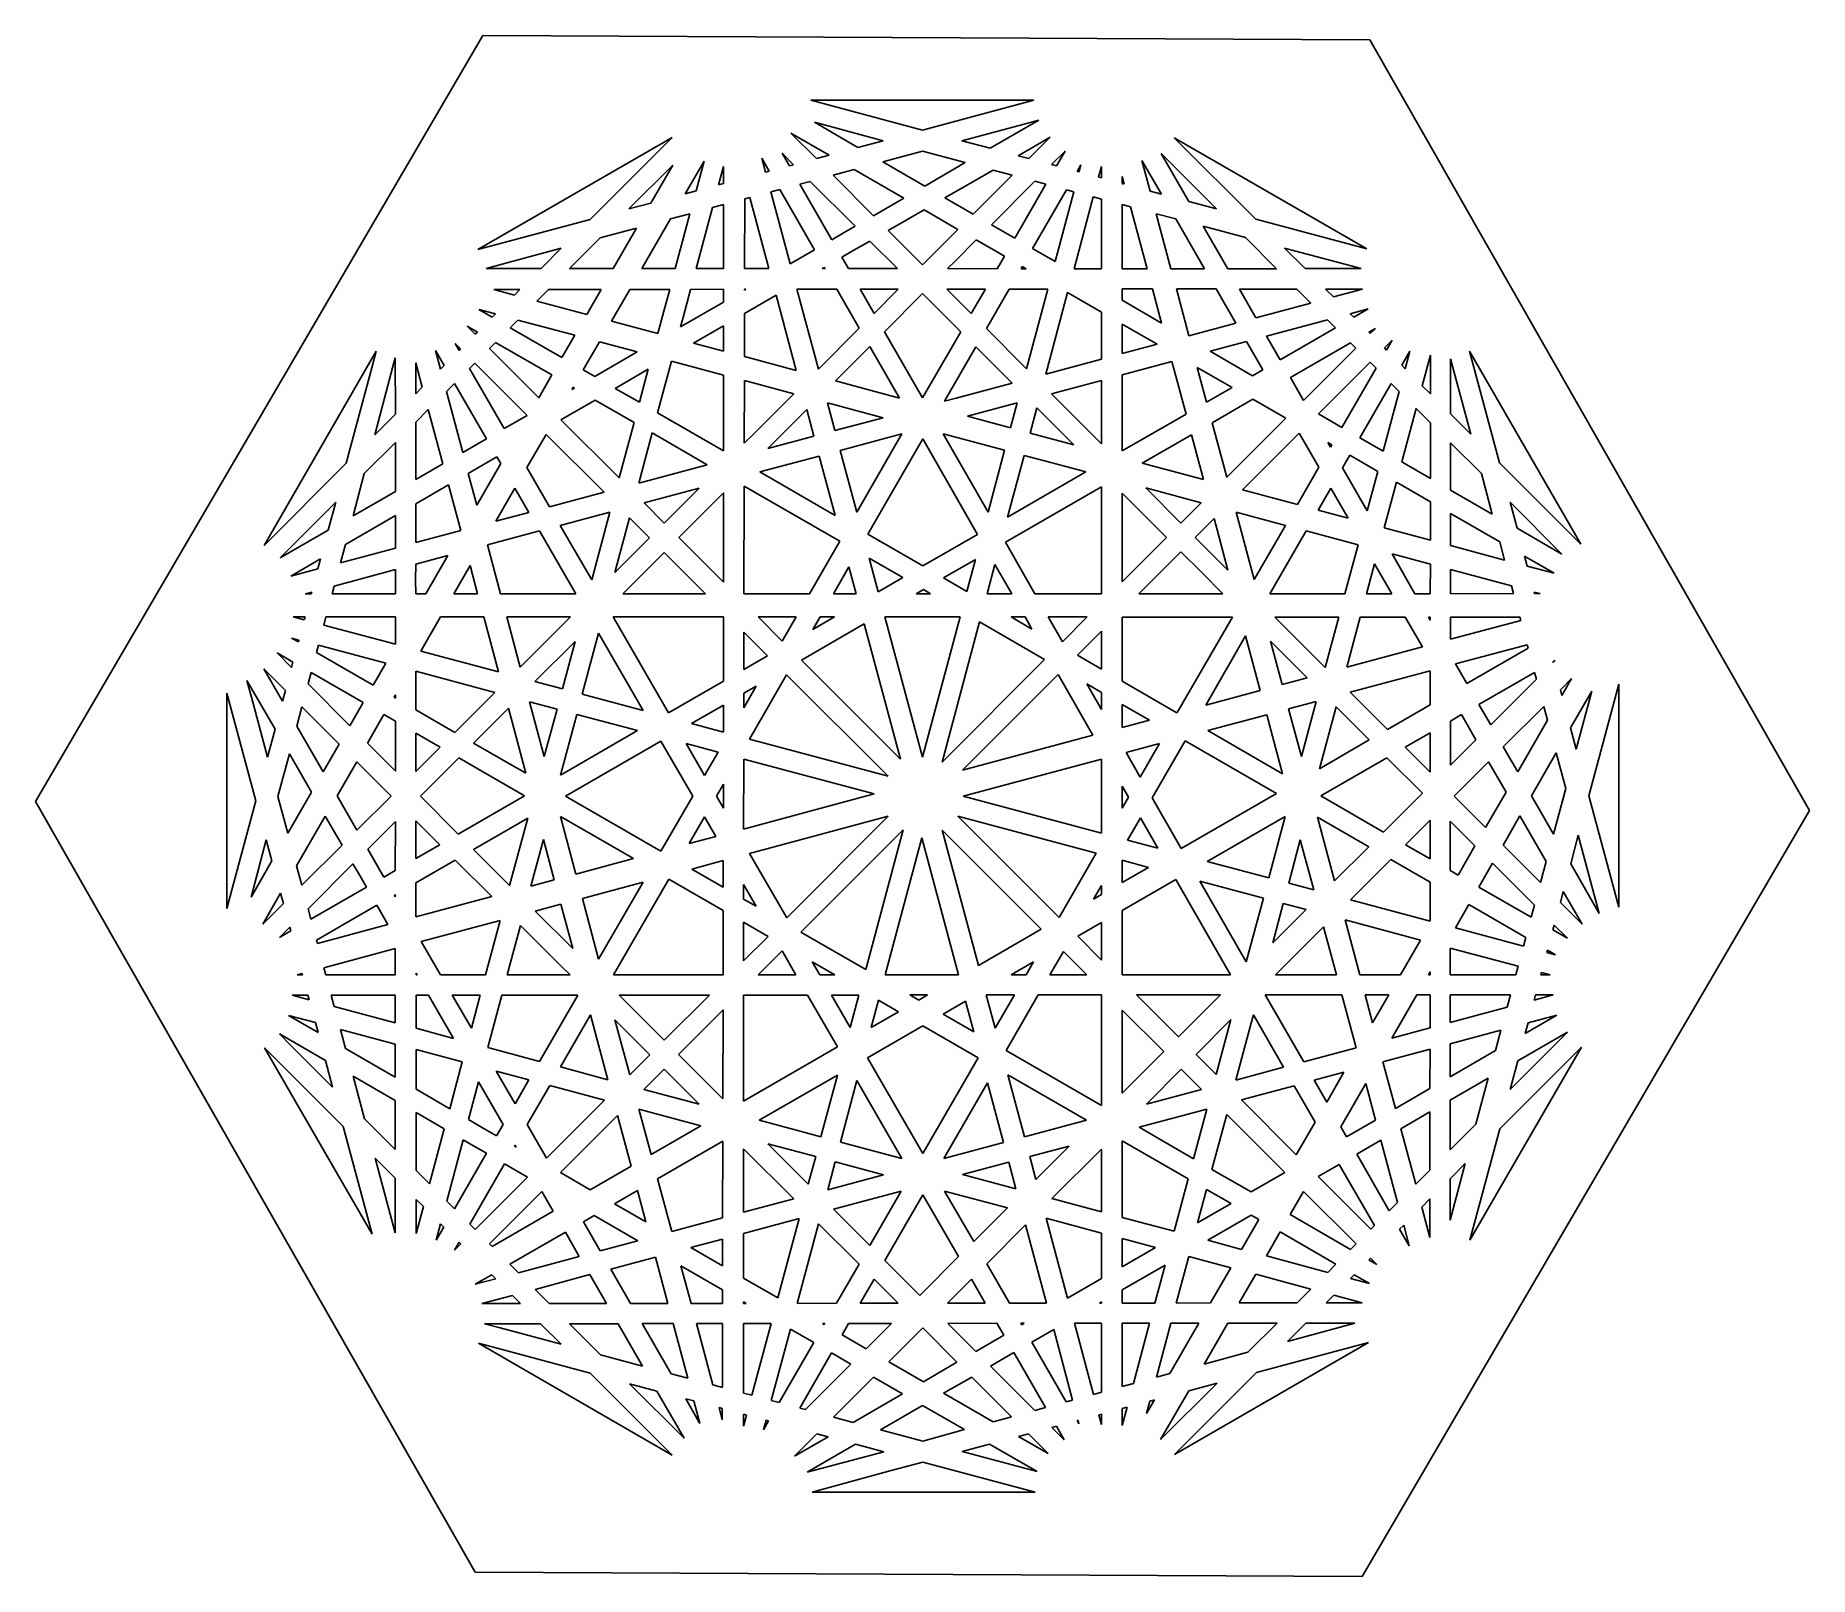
# Model space of a CAD drawing. Extents: x 0.7 to 48.4, y 0.8 to 42.3.
import ezdxf

# ---------------------------------------------------------------- set-up
doc = ezdxf.new("R2010")
doc.units = 0
doc.layers.add('Layer_1', color=7, linetype='CONTINUOUS')

msp = doc.modelspace()

# ---------------------------------------------------------------- linework, layer by layer
at = {"layer": 'Layer_1', "color": 5}
for p, q in [((0.741061, 21.662454), (12.769921, 42.255639)), ((12.769921, 42.255639), (36.618555, 42.13492)), ((36.618555, 42.13492), (48.43834, 21.421047)), ((27.583649, 40.514664), (21.586123, 40.514648)), ((21.586123, 40.514648), (24.590635, 39.711137)), ((24.590635, 39.711137), (27.583649, 40.514664)), ((21.053244, 39.628486), (21.73677, 38.944981)), ((22.079773, 39.037065), (21.053244, 39.628486)), ((21.684061, 39.921817), (22.854423, 39.245032)), ((23.532924, 39.427188), (21.684061, 39.921817)), ((27.284418, 39.866201), (25.650494, 39.427705)), ((26.406977, 39.225385), (27.713198, 39.98112)), ((27.713198, 39.98112), (27.284418, 39.866201)), ((17.85472, 39.515741), (12.632929, 36.500939)), ((15.650248, 37.310983), (17.85472, 39.515741)), ((22.854423, 39.245032), (23.532924, 39.427188)), ((24.592397, 39.143746), (23.524983, 38.857294)), ((25.736714, 38.837608), (24.592397, 39.143746)), ((25.650494, 39.427705), (26.406977, 39.225385)), ((28.022207, 39.523023), (27.15763, 39.02464)), ((27.44687, 38.9473), (28.022207, 39.523023)), ((28.422038, 39.142651), (28.061846, 38.782838)), ((28.193861, 38.747522), (28.422038, 39.142651)), ((31.355494, 39.507695), (33.549771, 37.315126)), ((36.536779, 36.516289), (31.355494, 39.507695)), ((17.873035, 38.767842), (16.697444, 37.592103)), ((17.286783, 37.750319), (17.873035, 38.767842)), ((18.715956, 38.880037), (18.205281, 37.996903)), ((18.500972, 38.07629), (18.715956, 38.880037)), ((19.241264, 38.731252), (19.109233, 38.239593)), ((19.241232, 38.275022), (19.241264, 38.731252)), ((20.470096, 38.604938), (20.266413, 38.959757)), ((20.266413, 38.959757), (20.368935, 38.577772)), ((21.125714, 38.780939), (20.816223, 39.090164)), ((20.816223, 39.090164), (21.011332, 38.750232)), ((21.011332, 38.750232), (21.125714, 38.780939)), ((21.73677, 38.944981), (22.079773, 39.037065)), ((22.751886, 38.649815), (22.184298, 38.497485)), ((24.084784, 37.881868), (22.751886, 38.649815)), ((23.524983, 38.857294), (24.648158, 38.207815)), ((24.648158, 38.207815), (25.736714, 38.837608)), ((26.485607, 38.637246), (25.193551, 37.89245)), ((26.999596, 38.499741), (26.485607, 38.637246)), ((27.15763, 39.02464), (27.44687, 38.9473)), ((28.061846, 38.782838), (28.193861, 38.747522)), ((28.850088, 38.778777), (28.7467, 38.599666)), ((28.79846, 38.585827), (28.850088, 38.778777)), ((29.399409, 38.735875), (29.321847, 38.445863)), ((29.399466, 38.425093), (29.399409, 38.735875)), ((31.011793, 37.993892), (30.490862, 38.897586)), ((30.490862, 38.897586), (30.710957, 38.074354)), ((32.494657, 37.597318), (31.009989, 39.081791)), ((31.009989, 39.081791), (31.751045, 37.796175)), ((19.109233, 38.239593), (19.241232, 38.275022)), ((20.368935, 38.577772), (20.470096, 38.604938)), ((21.573466, 38.333568), (21.293626, 38.258459)), ((21.293626, 38.258459), (22.151403, 36.764106)), ((22.780706, 37.127386), (21.573466, 38.333568)), ((22.184298, 38.497485), (23.270886, 37.410969)), ((25.95352, 37.453002), (26.999596, 38.499741)), ((27.613906, 38.3354), (26.445611, 37.168447)), ((27.072631, 36.805866), (27.91011, 38.256148)), ((27.91011, 38.256148), (27.613906, 38.3354)), ((28.7467, 38.599666), (28.79846, 38.585827)), ((29.321847, 38.445863), (29.399466, 38.425093)), ((29.96, 38.4645), (29.959974, 38.275184)), ((29.959974, 38.275184), (30.014742, 38.260552)), ((30.014742, 38.260552), (29.96, 38.4645)), ((16.697444, 37.592103), (17.286783, 37.750319)), ((18.205281, 37.996903), (18.500972, 38.07629)), ((19.241164, 37.707651), (18.945014, 37.628183)), ((19.241017, 35.99118), (19.241164, 37.707651)), ((19.80899, 37.860045), (19.805534, 35.990797)), ((19.949431, 37.897729), (19.80899, 37.860045)), ((20.461342, 35.990363), (19.949431, 37.897729)), ((20.752339, 38.11321), (20.51099, 38.04844)), ((20.51099, 38.04844), (21.029306, 36.117275)), ((21.682052, 36.493545), (20.752339, 38.11321)), ((23.270886, 37.410969), (24.084784, 37.881868)), ((25.193551, 37.89245), (25.95352, 37.453002)), ((28.463087, 38.108212), (27.551571, 36.528914)), ((28.15491, 36.18004), (28.656842, 38.056383)), ((28.656842, 38.056383), (28.463087, 38.108212)), ((29.180189, 37.916372), (28.663499, 35.984798)), ((29.399553, 37.857696), (29.180189, 37.916372)), ((29.399831, 35.984328), (29.399553, 37.857696)), ((29.959937, 37.70776), (29.959784, 35.98393)), ((30.178846, 37.64919), (29.959937, 37.70776)), ((30.710957, 38.074354), (31.011793, 37.993892)), ((31.751045, 37.796175), (32.494657, 37.597318)), ((12.632929, 36.500939), (15.650248, 37.310983)), ((17.816976, 37.325447), (17.04631, 35.992678)), ((18.337474, 37.465135), (17.816976, 37.325447)), ((17.943452, 35.992068), (18.337474, 37.465135)), ((18.945014, 37.628183), (18.505539, 35.991683)), ((24.630145, 37.567672), (23.668516, 37.013349)), ((25.542683, 37.041906), (24.630145, 37.567672)), ((30.625872, 35.983846), (30.178846, 37.64919)), ((31.398611, 37.322845), (30.874359, 37.463114)), ((30.874359, 37.463114), (31.269696, 35.984424)), ((32.169694, 35.985233), (31.398611, 37.322845)), ((33.549771, 37.315126), (36.536779, 36.516289)), ((15.922469, 36.817029), (15.099542, 35.993996)), ((16.900256, 37.079429), (15.922469, 36.817029)), ((16.274433, 35.993199), (16.900256, 37.079429)), ((22.151403, 36.764106), (22.529626, 36.98212)), ((22.529626, 36.98212), (22.780706, 37.127386)), ((23.177896, 36.730526), (22.807957, 36.517278)), ((23.921075, 35.988019), (23.177896, 36.730526)), ((23.668516, 37.013349), (24.591665, 36.090278)), ((24.591665, 36.090278), (25.542683, 37.041906)), ((26.034981, 36.758273), (25.458965, 36.182893)), ((26.792957, 36.321561), (26.034981, 36.758273)), ((26.445611, 37.168447), (27.072631, 36.805866)), ((33.269822, 36.822223), (32.137923, 37.125049)), ((32.137923, 37.125049), (32.794631, 35.985803)), ((34.105189, 35.98697), (33.269822, 36.822223)), ((14.8754, 36.536029), (12.861339, 35.995507)), ((14.333961, 35.99452), (14.8754, 36.536029)), ((21.029306, 36.117275), (21.682052, 36.493545)), ((22.807957, 36.517278), (22.42145, 36.293663)), ((22.42145, 36.293663), (22.596365, 35.988911)), ((26.599296, 35.98622), (26.792957, 36.321561)), ((27.551571, 36.528914), (28.15491, 36.18004)), ((34.325748, 36.539739), (34.878241, 35.987679)), ((36.384196, 35.989042), (34.325748, 36.539739)), ((12.861339, 35.995507), (14.333961, 35.99452)), ((15.099542, 35.993996), (16.274433, 35.993199)), ((17.04631, 35.992678), (17.943452, 35.992068)), ((18.505539, 35.991683), (19.241017, 35.99118)), ((19.805534, 35.990797), (20.461342, 35.990363)), ((21.952557, 36.022386), (21.89554, 35.989398)), ((21.89554, 35.989398), (21.971468, 35.989354)), ((21.971468, 35.989354), (21.952557, 36.022386)), ((22.596365, 35.988911), (23.921075, 35.988019)), ((25.458965, 36.182893), (25.263346, 35.987106)), ((25.263346, 35.987106), (26.599296, 35.98622)), ((27.272465, 36.045302), (27.238105, 35.985765)), ((27.238105, 35.985765), (27.375964, 35.985683)), ((27.375964, 35.985683), (27.272465, 36.045302)), ((28.663499, 35.984798), (29.399831, 35.984328)), ((29.959784, 35.98393), (30.39382, 35.983635)), ((30.39382, 35.983635), (30.625872, 35.983846)), ((31.269696, 35.984424), (32.169694, 35.985233)), ((32.794631, 35.985803), (34.105189, 35.98697)), ((34.878241, 35.987679), (36.384196, 35.989042)), ((13.766323, 35.426804), (13.062398, 35.426169)), ((13.062398, 35.426169), (13.617228, 35.277692)), ((13.617228, 35.277692), (13.766323, 35.426804)), ((14.533132, 35.427494), (14.221622, 35.115948)), ((15.949248, 35.42878), (14.533132, 35.427494)), ((15.562303, 34.757167), (15.949248, 35.42878)), ((16.720633, 35.429469), (16.228721, 34.578775)), ((17.793225, 35.430435), (16.720633, 35.429469)), ((17.635736, 34.841645), (17.793225, 35.430435)), ((18.354948, 35.430936), (18.152543, 34.677186)), ((19.240982, 35.431728), (18.354948, 35.430936)), ((19.240957, 35.086371), (19.240982, 35.431728)), ((19.804467, 35.411217), (19.841017, 35.432319)), ((19.804497, 35.432268), (19.804467, 35.411217)), ((19.841017, 35.432319), (19.804497, 35.432268)), ((22.28995, 35.434502), (21.21281, 35.433531)), ((21.21281, 35.433531), (21.789179, 33.286037)), ((22.890585, 34.388121), (22.28995, 35.434502)), ((23.93778, 35.435987), (22.914286, 35.43507)), ((22.914286, 35.43507), (23.287343, 34.785136)), ((23.287343, 34.785136), (23.93778, 35.435987)), ((24.593249, 35.31642), (23.570161, 34.292449)), ((25.620072, 34.2905), (24.593249, 35.31642)), ((26.282796, 35.438124), (25.244791, 35.437175)), ((25.244791, 35.437175), (25.902472, 34.779529)), ((25.902472, 34.779529), (26.282796, 35.438124)), ((26.922367, 35.438708), (26.307949, 34.374095)), ((27.956841, 35.439642), (26.922367, 35.438708)), ((27.38397, 33.298122), (27.956841, 35.439642)), ((28.491759, 35.342816), (27.905965, 33.152964)), ((29.400009, 34.819538), (28.491759, 35.342816)), ((29.959738, 35.441444), (29.959719, 35.136411)), ((30.399727, 35.441826), (29.959738, 35.441444)), ((30.771416, 35.441581), (30.399727, 35.441826)), ((31.017514, 34.524722), (30.771416, 35.441581)), ((32.48373, 35.440413), (31.414916, 35.441145)), ((31.414916, 35.441145), (31.750905, 34.1845)), ((33.012585, 34.522994), (32.48373, 35.440413)), ((34.653312, 35.438937), (33.10928, 35.439982)), ((33.10928, 35.439982), (33.554131, 34.668283)), ((35.028477, 35.063818), (34.653312, 35.438937)), ((35.427943, 35.43842), (35.638922, 35.227597)), ((36.422156, 35.437741), (35.427943, 35.43842)), ((35.638922, 35.227597), (36.422156, 35.437741)), ((12.660664, 34.888309), (13.020274, 34.680638)), ((13.1082, 34.768595), (12.660664, 34.888309)), ((14.221622, 35.115948), (15.562303, 34.757167)), ((17.475546, 34.245111), (17.635736, 34.841645)), ((18.083519, 34.419167), (19.240957, 35.086371)), ((20.654308, 35.27128), (19.803273, 34.778908)), ((21.197008, 33.249191), (20.654308, 35.27128)), ((29.400193, 33.553838), (29.400009, 34.819538)), ((29.959719, 35.136411), (31.017514, 34.524722)), ((33.554131, 34.668283), (35.028477, 35.063818)), ((36.573232, 34.905521), (36.090689, 34.776182)), ((36.185353, 34.681578), (36.573232, 34.905521)), ((12.345081, 34.444946), (12.564948, 34.225258)), ((12.62372, 34.28404), (12.345081, 34.444946)), ((13.020274, 34.680638), (13.1082, 34.768595)), ((13.71266, 34.606914), (13.505958, 34.400175)), ((13.505958, 34.400175), (14.894634, 33.598249)), ((15.240336, 34.198284), (13.71266, 34.606914)), ((16.228721, 34.578775), (17.475546, 34.245111)), ((18.152543, 34.677186), (18.083519, 34.419167)), ((19.240888, 34.45354), (18.436238, 33.98801)), ((19.240826, 33.772683), (19.240888, 34.45354)), ((19.803273, 34.778908), (19.801133, 33.622748)), ((21.789179, 33.286037), (22.890585, 34.388121)), ((26.307949, 34.374095), (27.38397, 33.298122)), ((29.959651, 34.49709), (29.959605, 33.703925)), ((30.898931, 33.955936), (29.959651, 34.49709)), ((31.750905, 34.1845), (33.012585, 34.522994)), ((35.479885, 34.612477), (33.839675, 34.172926)), ((34.20531, 33.53863), (35.694289, 34.398115)), ((35.694289, 34.398115), (35.479885, 34.612477)), ((36.090689, 34.776182), (36.185353, 34.681578)), ((36.767029, 34.379139), (36.590228, 34.277017)), ((36.627651, 34.239635), (36.767029, 34.379139)), ((12.025297, 33.973457), (12.130669, 33.790949)), ((12.169274, 33.829558), (12.025297, 33.973457)), ((12.564948, 34.225258), (12.62372, 34.28404)), ((13.109399, 34.003574), (12.948179, 33.842335)), ((14.624182, 33.12883), (13.109399, 34.003574)), ((14.894634, 33.598249), (15.240336, 34.198284)), ((15.905781, 34.020303), (15.469696, 33.266175)), ((16.920606, 33.748848), (15.905781, 34.020303)), ((18.436238, 33.98801), (19.240826, 33.772683)), ((23.173428, 33.895357), (22.247082, 32.968202)), ((23.970345, 32.507053), (23.173428, 33.895357)), ((23.570161, 34.292449), (24.592609, 32.511207)), ((24.592609, 32.511207), (25.620072, 34.2905)), ((26.025754, 33.885185), (25.181458, 32.422299)), ((27.001487, 32.910292), (26.025754, 33.885185)), ((29.959605, 33.703925), (30.898931, 33.955936)), ((33.298019, 34.027841), (32.326799, 33.767531)), ((33.736107, 33.267828), (33.298019, 34.027841)), ((33.839675, 34.172926), (34.20531, 33.53863)), ((36.099087, 33.993363), (34.481657, 33.059219)), ((36.240397, 33.852084), (36.099087, 33.993363)), ((36.590228, 34.277017), (36.627651, 34.239635)), ((37.221329, 34.067269), (37.010904, 33.856679)), ((37.067291, 33.800342), (37.221329, 34.067269)), ((9.90342, 33.772416), (6.885245, 28.544804)), ((9.783044, 33.32252), (9.90342, 33.772416)), ((10.415577, 33.590108), (10.307975, 33.188367)), ((10.416942, 32.076983), (10.415577, 33.590108)), ((10.966688, 33.451415), (10.966138, 32.626237)), ((11.140962, 32.8011), (10.966688, 33.451415)), ((11.726083, 33.386311), (11.496129, 33.784604)), ((11.496129, 33.784604), (11.628703, 33.288895)), ((12.130669, 33.790949), (12.169274, 33.829558)), ((12.552553, 33.44667), (12.41122, 33.305298)), ((13.958841, 32.041537), (12.552553, 33.44667)), ((12.948179, 33.842335), (14.272743, 32.518864)), ((15.776229, 33.089167), (16.920606, 33.748848)), ((17.838561, 33.503315), (17.466669, 32.112997)), ((19.240779, 33.128246), (17.838561, 33.503315)), ((19.801133, 33.622748), (21.197008, 33.249191)), ((27.905965, 33.152964), (29.400193, 33.553838)), ((31.294985, 33.491011), (29.959548, 33.133149)), ((31.674351, 32.07767), (31.294985, 33.491011)), ((32.326799, 33.767531), (33.463326, 33.110338)), ((34.835273, 32.44578), (36.240397, 33.852084)), ((36.62355, 33.468979), (35.239138, 32.08346)), ((36.783651, 33.308896), (36.62355, 33.468979)), ((37.010904, 33.856679), (37.067291, 33.800342)), ((37.694562, 33.765526), (37.477786, 33.39015)), ((37.477786, 33.39015), (37.56944, 33.298569)), ((37.56944, 33.298569), (37.694562, 33.765526)), ((38.247574, 33.661721), (38.027213, 32.84117)), ((38.246871, 32.621682), (38.247574, 33.661721)), ((38.78931, 33.561684), (38.788292, 32.080677)), ((39.331799, 31.537611), (38.78931, 33.561684)), ((42.289359, 28.582326), (39.295887, 33.767172)), ((39.295887, 33.767172), (40.100716, 30.769276)), ((9.095319, 30.755188), (9.783044, 33.32252)), ((10.307975, 33.188367), (9.862185, 31.522154)), ((11.628703, 33.288895), (11.726083, 33.386311)), ((12.41122, 33.305298), (13.345354, 31.687886)), ((14.272743, 32.518864), (14.624182, 33.12883)), ((15.469696, 33.266175), (15.776229, 33.089167)), ((17.217073, 33.282654), (16.329948, 32.769413)), ((16.97864, 32.394819), (17.217073, 33.282654)), ((19.240621, 31.088611), (19.240779, 33.128246)), ((19.799948, 32.97869), (19.796846, 31.292857)), ((21.12722, 32.623659), (19.799948, 32.97869)), ((22.247082, 32.968202), (23.970345, 32.507053)), ((29.400273, 32.983264), (28.058445, 32.623691)), ((29.400521, 31.281711), (29.400273, 32.983264)), ((29.959548, 33.133149), (29.959377, 31.087722)), ((32.915514, 32.794034), (31.978293, 33.33401)), ((31.978293, 33.33401), (32.228613, 32.397612)), ((33.463326, 33.110338), (33.736107, 33.267828)), ((34.481657, 33.059219), (34.835273, 32.44578)), ((35.866878, 31.720469), (36.783651, 33.308896)), ((10.966138, 32.626237), (11.140962, 32.8011)), ((12.006508, 32.900538), (11.790337, 32.684332)), ((11.790337, 32.684332), (12.228793, 31.044249)), ((12.865981, 31.411553), (12.006508, 32.900538)), ((15.788795, 32.456313), (14.868313, 31.923769)), ((15.198467, 32.797227), (15.162896, 32.735611)), ((15.162896, 32.735611), (15.234048, 32.776691)), ((15.234048, 32.776691), (15.198467, 32.797227)), ((16.833197, 31.853212), (15.788795, 32.456313)), ((16.329948, 32.769413), (16.97864, 32.394819)), ((20.032797, 31.528549), (21.12722, 32.623659)), ((25.181458, 32.422299), (25.497911, 32.506894)), ((25.497911, 32.506894), (27.001487, 32.910292)), ((28.058445, 32.623691), (29.400521, 31.281711)), ((32.228613, 32.397612), (32.915514, 32.794034)), ((33.469705, 32.474783), (32.376744, 31.843538)), ((34.354748, 31.964863), (33.469705, 32.474783)), ((37.193959, 32.898665), (36.351713, 31.440114)), ((36.97514, 31.080333), (37.40561, 32.687036)), ((37.40561, 32.687036), (37.193959, 32.898665)), ((38.027213, 32.84117), (38.246871, 32.621682)), ((9.862185, 31.522154), (10.416942, 32.076983)), ((11.30288, 32.196829), (10.965607, 31.859512)), ((11.694312, 30.736158), (11.30288, 32.196829)), ((13.345354, 31.687886), (13.958841, 32.041537)), ((17.466669, 32.112997), (19.240621, 31.088611)), ((21.478812, 32.199253), (20.433398, 31.152921)), ((21.670842, 31.483742), (21.478812, 32.199253)), ((23.530386, 31.980892), (22.031901, 32.381712)), ((22.031901, 32.381712), (22.232582, 31.633933)), ((22.232582, 31.633933), (23.530386, 31.980892)), ((27.137519, 32.376901), (25.798028, 32.017942)), ((25.798028, 32.017942), (26.958438, 31.707418)), ((26.958438, 31.707418), (27.137519, 32.376901)), ((27.663975, 32.248387), (27.481787, 31.567362)), ((28.661624, 31.25162), (27.663975, 32.248387)), ((29.959377, 31.087722), (31.674351, 32.07767)), ((32.768679, 30.377497), (34.354748, 31.964863)), ((35.239138, 32.08346), (35.866878, 31.720469)), ((37.863003, 32.229697), (37.476744, 30.791363)), ((38.24633, 31.846417), (37.863003, 32.229697)), ((38.788292, 32.080677), (39.331799, 31.537611)), ((10.965607, 31.859512), (10.964574, 30.315502)), ((14.4676, 31.533205), (13.950826, 30.639538)), ((16.027145, 29.974934), (14.4676, 31.533205)), ((14.868313, 31.923769), (16.432451, 30.360929)), ((16.432451, 30.360929), (16.833197, 31.853212)), ((17.321732, 31.571108), (16.961612, 30.224782)), ((18.801442, 30.716619), (17.321732, 31.571108)), ((19.796846, 31.292857), (20.032797, 31.528549)), ((20.433398, 31.152921), (21.670842, 31.483742)), ((24.034921, 31.545459), (22.37567, 31.100823)), ((22.820679, 29.442752), (24.034921, 31.545459)), ((26.797813, 31.106934), (25.144897, 31.549044)), ((25.144897, 31.549044), (26.353047, 29.444322)), ((27.481787, 31.567362), (28.661624, 31.25162)), ((31.823018, 31.523746), (30.500023, 30.759638)), ((32.14638, 30.319052), (31.823018, 31.523746)), ((32.376744, 31.843538), (32.768679, 30.377497)), ((34.718953, 31.562843), (33.195632, 30.038255)), ((35.247121, 30.646613), (34.718953, 31.562843)), ((38.245325, 30.348544), (38.24633, 31.846417)), ((10.417641, 31.311475), (9.582311, 30.476039)), ((10.418817, 30.000899), (10.417641, 31.311475)), ((12.228793, 31.044249), (12.865981, 31.411553)), ((22.37567, 31.100823), (22.820679, 29.442752)), ((24.598614, 31.412451), (23.119043, 28.848931)), ((26.072777, 28.844236), (24.598614, 31.412451)), ((26.353047, 29.444322), (26.797813, 31.106934)), ((35.595409, 31.250072), (35.489296, 31.311195)), ((35.489296, 31.311195), (35.559959, 31.188642)), ((35.559959, 31.188642), (35.595409, 31.250072)), ((36.351713, 31.440114), (36.620849, 31.28448)), ((36.620849, 31.28448), (36.97514, 31.080333)), ((38.787773, 31.305055), (38.786907, 30.036518)), ((39.616128, 30.47681), (38.787773, 31.305055)), ((6.885245, 28.544804), (9.095319, 30.755188)), ((10.964574, 30.315502), (11.694312, 30.736158)), ((13.145612, 30.927098), (12.378727, 30.483391)), ((12.607408, 29.628431), (13.250736, 30.745019)), ((13.250736, 30.745019), (13.145612, 30.927098)), ((13.950826, 30.639538), (14.561059, 29.582973)), ((16.961612, 30.224782), (18.801442, 30.716619)), ((21.81404, 30.950308), (20.219885, 30.523119)), ((22.242107, 29.355348), (21.81404, 30.950308)), ((27.321167, 30.966947), (26.877602, 29.308825)), ((28.043496, 30.773734), (27.321167, 30.966947)), ((28.980519, 30.522688), (28.043496, 30.773734)), ((30.500023, 30.759638), (32.14638, 30.319052)), ((34.668521, 29.644105), (35.247121, 30.646613)), ((36.080558, 30.970541), (35.882948, 30.628348)), ((35.882948, 30.628348), (36.54591, 29.478231)), ((36.355092, 30.812368), (36.080558, 30.970541)), ((36.829803, 30.537844), (36.355092, 30.812368)), ((36.54591, 29.478231), (36.829803, 30.537844)), ((37.476744, 30.791363), (38.245325, 30.348544)), ((40.100716, 30.769276), (42.289359, 28.582326)), ((9.582311, 30.476039), (9.27949, 29.344135)), ((11.844837, 30.174509), (10.964128, 29.664973)), ((12.174346, 28.94488), (11.844837, 30.174509)), ((12.378727, 30.483391), (12.580688, 29.727984)), ((13.630996, 30.086393), (13.116526, 29.19677)), ((14.007002, 29.434852), (13.630996, 30.086393)), ((18.588574, 30.085949), (17.105449, 29.688496)), ((17.647979, 29.146407), (18.588574, 30.085949)), ((19.794731, 30.14304), (19.789384, 27.246882)), ((22.367229, 28.657504), (19.794731, 30.14304)), ((20.219885, 30.523119), (22.242107, 29.355348)), ((29.400697, 30.124713), (26.818536, 28.633372)), ((26.877602, 29.308825), (28.980519, 30.522688)), ((29.401118, 27.248344), (29.400697, 30.124713)), ((30.591118, 30.091182), (31.537269, 29.145072)), ((32.083187, 29.691443), (30.591118, 30.091182)), ((35.570011, 30.086448), (35.228109, 29.494354)), ((36.035959, 29.278153), (35.570011, 30.086448)), ((37.330846, 30.248113), (37.001, 29.019881)), ((38.244897, 29.719564), (37.330846, 30.248113)), ((39.907108, 29.391115), (39.616128, 30.47681)), ((8.814969, 29.708585), (7.322805, 28.216213)), ((8.614671, 28.960902), (8.814969, 29.708585)), ((9.27949, 29.344135), (10.418817, 30.000899)), ((10.964128, 29.664973), (10.96342, 28.621161)), ((12.580688, 29.727984), (12.607408, 29.628431)), ((14.561059, 29.582973), (16.027145, 29.974934)), ((17.105449, 29.688496), (17.647979, 29.146407)), ((19.240498, 29.95898), (18.038642, 28.756073)), ((19.2403, 27.555382), (19.240498, 29.95898)), ((29.959268, 29.955109), (29.959074, 27.565559)), ((31.153966, 28.761456), (29.959268, 29.955109)), ((31.537269, 29.145072), (32.083187, 29.691443)), ((33.195632, 30.038255), (34.668521, 29.644105)), ((38.244206, 28.687187), (38.244897, 29.719564)), ((38.786907, 30.036518), (39.907108, 29.391115)), ((41.782762, 28.310462), (40.385839, 29.707185)), ((40.385839, 29.707185), (40.573825, 29.006997)), ((10.419413, 29.349839), (9.072557, 28.570598)), ((10.4202, 28.475917), (10.419413, 29.349839)), ((13.116526, 29.19677), (14.007002, 29.434852)), ((16.185641, 29.441984), (14.849282, 29.083868)), ((15.695827, 27.618108), (16.185641, 29.441984)), ((16.711801, 29.290841), (16.317783, 27.81773)), ((17.252109, 28.751007), (16.711801, 29.290841)), ((32.427974, 29.269957), (31.920396, 28.761973)), ((32.80045, 27.882293), (32.427974, 29.269957)), ((34.345949, 29.085195), (33.019132, 29.440671)), ((33.019132, 29.440671), (33.504114, 27.626605)), ((35.228109, 29.494354), (36.035959, 29.278153)), ((38.786474, 29.406388), (38.785884, 28.542221)), ((40.107796, 28.642329), (38.786474, 29.406388)), ((7.322805, 28.216213), (8.614671, 28.960902)), ((10.96342, 28.621161), (12.174346, 28.94488)), ((14.295315, 28.935431), (12.894228, 28.559965)), ((15.270359, 27.246216), (14.295315, 28.935431)), ((14.849282, 29.083868), (15.695827, 27.618108)), ((16.317783, 27.81773), (17.252109, 28.751007)), ((18.038642, 28.756073), (19.2403, 27.555382)), ((21.552797, 27.24717), (22.367229, 28.657504)), ((23.119043, 28.848931), (24.599678, 27.993918)), ((24.599678, 27.993918), (26.072777, 28.844236)), ((26.818536, 28.633372), (27.613694, 27.248076)), ((29.959074, 27.565559), (31.153966, 28.761456)), ((31.920396, 28.761973), (32.417199, 28.265203)), ((33.504114, 27.626605), (34.345949, 29.085195)), ((34.905302, 28.93533), (33.931508, 27.249021)), ((36.300325, 28.561581), (34.905302, 28.93533)), ((37.001, 29.019881), (38.244206, 28.687187)), ((40.238821, 28.153402), (40.107796, 28.642329)), ((40.573825, 29.006997), (41.782762, 28.310462)), ((8.406966, 28.185516), (7.610695, 27.724823)), ((8.335458, 27.918584), (8.406966, 28.185516)), ((9.072557, 28.570598), (8.941461, 28.080583)), ((8.941461, 28.080583), (10.4202, 28.475917)), ((11.827011, 28.273976), (10.963033, 28.042434)), ((11.234565, 27.24568), (11.827011, 28.273976)), ((12.894228, 28.559965), (13.246928, 27.245937)), ((17.643181, 28.360245), (16.530322, 27.246423)), ((18.757603, 27.246743), (17.643181, 28.360245)), ((24.057935, 27.68112), (23.153268, 28.203524)), ((23.153268, 28.203524), (23.395979, 27.2991)), ((26.011407, 28.167238), (25.155576, 27.672939)), ((25.782359, 27.311005), (26.011407, 28.167238)), ((31.537256, 28.378522), (30.408148, 27.248489)), ((32.081862, 27.834389), (31.537256, 28.378522)), ((32.417199, 28.265203), (32.80045, 27.882293)), ((35.948765, 27.24932), (36.300325, 28.561581)), ((38.243784, 28.040901), (37.215686, 28.31635)), ((37.215686, 28.31635), (37.830611, 27.249599)), ((38.785884, 28.542221), (40.238821, 28.153402)), ((41.568814, 27.797484), (40.77535, 28.256326)), ((40.77535, 28.256326), (40.846643, 27.990741)), ((7.610695, 27.724823), (8.335458, 27.918584)), ((10.420727, 27.897119), (8.774343, 27.455915)), ((10.420981, 27.606704), (10.420727, 27.897119)), ((10.963033, 28.042434), (10.962734, 27.626003)), ((12.426562, 28.003602), (11.988319, 27.245731)), ((12.629638, 27.245828), (12.426562, 28.003602)), ((22.613251, 27.972523), (22.194643, 27.247251)), ((22.807876, 27.247341), (22.613251, 27.972523)), ((23.395979, 27.2991), (24.057935, 27.68112)), ((25.155576, 27.672939), (25.782359, 27.311005)), ((26.537006, 28.035585), (26.326293, 27.247889)), ((26.989107, 27.247984), (26.537006, 28.035585)), ((32.667467, 27.248826), (32.081862, 27.834389)), ((36.741614, 28.054), (36.525549, 27.2494)), ((37.205372, 27.249498), (36.741614, 28.054)), ((38.24323, 27.249651), (38.243784, 28.040901)), ((38.785461, 27.895751), (38.785012, 27.249726)), ((40.425659, 27.45632), (38.785461, 27.895751)), ((40.846643, 27.990741), (41.568814, 27.797484)), ((8.168004, 27.293422), (7.988058, 27.245206)), ((7.988058, 27.245206), (8.155093, 27.245233)), ((8.155093, 27.245233), (8.168004, 27.293422)), ((8.774343, 27.455915), (8.717987, 27.245315)), ((8.717987, 27.245315), (10.420736, 27.245565)), ((10.420736, 27.245565), (10.420981, 27.606704)), ((10.962734, 27.626003), (10.96308, 27.245644)), ((10.96308, 27.245644), (11.234565, 27.24568)), ((11.988319, 27.245731), (12.629638, 27.245828)), ((13.246928, 27.245937), (15.270359, 27.246216)), ((16.530322, 27.246423), (18.757603, 27.246743)), ((19.789384, 27.246882), (21.552797, 27.24717)), ((22.194643, 27.247251), (22.807876, 27.247341)), ((24.613948, 27.360139), (24.419097, 27.247595)), ((24.419097, 27.247595), (24.808723, 27.24766)), ((24.808723, 27.24766), (24.613948, 27.360139)), ((26.326293, 27.247889), (26.989107, 27.247984)), ((27.613694, 27.248076), (29.401118, 27.248344)), ((30.408148, 27.248489), (32.667467, 27.248826)), ((33.931508, 27.249021), (35.948765, 27.24932)), ((36.525549, 27.2494), (37.205372, 27.249498)), ((37.830611, 27.249599), (38.24323, 27.249651)), ((38.785012, 27.249726), (40.48097, 27.249987)), ((40.48097, 27.249987), (40.425659, 27.45632)), ((41.195407, 27.250096), (41.033882, 27.293361)), ((41.033882, 27.293361), (41.045497, 27.25007)), ((41.045497, 27.25007), (41.195407, 27.250096)), ((7.667049, 26.624511), (7.967296, 26.54419)), ((7.988813, 26.624495), (7.667049, 26.624511)), ((7.967296, 26.54419), (7.988813, 26.624495)), ((8.551899, 26.624436), (8.492802, 26.403611)), ((8.492802, 26.403611), (10.419827, 25.888112)), ((10.420325, 26.624274), (8.551899, 26.624436)), ((10.419827, 25.888112), (10.420325, 26.624274)), ((11.628908, 26.624174), (11.09834, 25.706612)), ((12.796248, 26.624074), (11.628908, 26.624174)), ((13.192209, 25.14648), (12.796248, 26.624074)), ((15.122573, 26.623855), (13.41387, 26.624007)), ((13.41387, 26.624007), (13.775167, 25.277955)), ((13.775167, 25.277955), (15.122573, 26.623855)), ((16.270126, 26.623781), (17.759286, 24.045397)), ((19.240217, 26.623525), (16.270126, 26.623781)), ((19.240065, 24.900133), (19.240217, 26.623525)), ((20.173024, 26.623448), (20.81958, 25.977424)), ((21.192592, 26.623362), (20.173024, 26.623448)), ((20.81958, 25.977424), (21.192592, 26.623362)), ((23.024034, 26.441879), (21.332514, 25.464935)), ((21.834567, 26.623241), (21.639341, 26.285112)), ((21.639341, 26.285112), (22.225231, 26.623215)), ((22.225231, 26.623215), (21.834567, 26.623241)), ((24.002178, 22.797437), (23.024034, 26.441879)), ((25.598295, 26.622991), (23.577417, 26.623151)), ((23.577417, 26.623151), (24.589554, 22.852065)), ((24.589554, 22.852065), (25.598295, 26.622991)), ((26.123152, 26.488588), (25.114117, 22.716618)), ((27.873213, 25.477992), (26.123152, 26.488588)), ((26.973978, 26.622885), (27.533315, 26.299893)), ((27.347934, 26.622844), (26.973978, 26.622885)), ((27.533315, 26.299893), (27.347934, 26.622844)), ((29.016987, 26.622699), (27.972633, 26.622793)), ((27.972633, 26.622793), (28.353717, 25.958874)), ((28.353717, 25.958874), (29.016987, 26.622699)), ((29.401283, 26.240804), (28.755277, 25.594258)), ((29.401428, 25.221116), (29.401283, 26.240804)), ((29.958971, 26.622623), (29.958838, 24.899239)), ((32.924527, 26.622377), (29.958971, 26.622623)), ((31.441103, 24.052111), (32.924527, 26.622377)), ((34.061555, 26.62227), (35.417739, 25.267287)), ((35.780727, 26.622142), (34.061555, 26.62227)), ((35.417739, 25.267287), (35.780727, 26.622142)), ((36.357068, 26.622081), (35.995143, 25.274367)), ((37.567096, 26.621985), (36.357068, 26.622081)), ((38.029231, 25.820293), (37.567096, 26.621985)), ((38.242822, 26.621924), (38.192428, 26.621931)), ((38.192428, 26.621931), (38.242766, 26.534587)), ((38.242766, 26.534587), (38.242822, 26.621924)), ((38.784594, 26.621881), (38.784182, 26.022933)), ((38.784182, 26.022933), (40.673914, 26.53011)), ((40.649372, 26.621707), (38.784594, 26.621881)), ((40.673914, 26.53011), (40.649372, 26.621707)), ((7.625906, 26.056297), (7.808387, 25.950972)), ((7.822506, 26.003719), (7.625906, 26.056297)), ((7.808387, 25.950972), (7.822506, 26.003719)), ((8.348208, 25.863092), (8.296368, 25.669352)), ((10.158951, 25.378706), (8.348208, 25.863092)), ((15.252574, 25.967565), (14.170695, 24.884731)), ((14.908752, 24.68729), (15.252574, 25.967565)), ((15.881635, 26.187243), (15.442259, 24.544571)), ((17.083239, 24.105615), (15.881635, 26.187243)), ((19.787514, 26.217662), (19.785624, 25.215075)), ((20.422857, 25.582821), (19.787514, 26.217662)), ((33.275396, 26.112845), (32.20357, 24.256745)), ((33.668119, 24.649818), (33.275396, 26.112845)), ((34.928362, 24.988056), (33.947254, 25.969109)), ((33.947254, 25.969109), (34.257652, 24.808053)), ((35.995143, 25.274367), (38.029231, 25.820293)), ((40.848928, 25.877079), (38.920171, 25.359415)), ((39.224191, 24.832044), (40.873817, 25.784279)), ((40.873817, 25.784279), (40.848928, 25.877079)), ((40.873817, 25.784279), (40.873817, 25.784279)), ((7.237365, 25.655083), (7.625238, 25.267233)), ((7.663279, 25.409259), (7.237365, 25.655083)), ((7.625238, 25.267233), (7.663279, 25.409259)), ((8.296368, 25.669352), (9.819835, 24.790081)), ((9.819835, 24.790081), (10.158951, 25.378706)), ((11.09834, 25.706612), (13.192209, 25.14648)), ((19.785624, 25.215075), (20.422857, 25.582821)), ((21.332514, 25.464935), (24.002178, 22.797437)), ((25.114117, 22.716618), (27.873213, 25.477992)), ((28.755277, 25.594258), (29.401428, 25.221116)), ((38.920171, 25.359415), (39.224191, 24.832044)), ((41.601594, 25.453385), (41.537734, 25.416516)), ((41.537734, 25.416516), (41.543443, 25.395283)), ((41.543443, 25.395283), (41.601594, 25.453385)), ((7.181233, 23.609752), (6.423507, 24.919421)), ((6.423507, 24.919421), (6.544664, 24.467416)), ((7.46001, 24.650435), (6.881564, 25.228499)), ((6.881564, 25.228499), (7.382205, 24.360007)), ((8.151419, 25.127526), (8.069853, 24.822627)), ((8.069853, 24.822627), (9.192074, 23.700479)), ((9.549389, 24.32069), (8.151419, 25.127526)), ((13.09081, 24.594395), (10.964971, 25.163079)), ((10.964971, 25.163079), (10.965896, 24.128623)), ((14.170695, 24.884731), (14.908752, 24.68729)), ((17.759286, 24.045397), (19.240065, 24.900133)), ((20.937346, 25.068792), (19.940342, 23.341337)), ((23.662827, 22.345546), (20.937346, 25.068792)), ((28.236394, 25.074965), (25.665543, 22.501995)), ((29.172959, 23.443348), (28.236394, 25.074965)), ((29.401529, 24.595477), (29.004833, 24.824539)), ((29.004833, 24.824539), (29.401593, 24.133348)), ((29.958838, 24.899239), (31.430676, 24.049308)), ((34.257652, 24.808053), (34.928362, 24.988056)), ((38.241826, 25.177342), (36.086674, 24.598946)), ((38.241204, 24.264609), (38.241826, 25.177342)), ((41.04818, 25.133756), (39.549284, 24.268079)), ((39.865619, 23.719335), (41.097485, 24.949817)), ((41.097485, 24.949817), (41.04818, 25.133756)), ((42.041551, 24.966482), (41.739657, 24.664397)), ((41.779991, 24.514151), (42.041551, 24.966482)), ((43.307886, 24.816698), (42.50487, 21.814036)), ((43.307872, 18.82297), (43.307886, 24.816698)), ((6.664827, 21.682019), (5.888348, 24.574311)), ((5.888348, 24.574311), (5.888354, 18.783368)), ((6.544664, 24.467416), (6.978203, 22.851869)), ((7.382205, 24.360007), (7.46001, 24.650435)), ((10.418908, 24.531637), (10.38105, 24.466175)), ((10.38105, 24.466175), (10.418838, 24.44436)), ((10.418838, 24.44436), (10.418908, 24.531637)), ((12.017113, 23.521918), (13.09081, 24.594395)), ((14.763637, 24.146905), (14.025788, 24.344307)), ((14.025788, 24.344307), (14.421113, 22.871472)), ((15.442259, 24.544571), (17.083239, 24.105615)), ((19.783718, 24.183651), (20.118831, 24.763963)), ((19.784484, 24.570767), (19.783718, 24.183651)), ((20.118831, 24.763963), (19.784484, 24.570767)), ((29.401593, 24.133348), (29.401529, 24.595477)), ((32.20357, 24.256745), (33.668119, 24.649818)), ((35.172958, 24.353696), (34.432273, 24.154904)), ((34.775604, 22.870592), (35.172958, 24.353696)), ((36.086674, 24.598946), (37.087685, 23.598785)), ((41.739657, 24.664397), (41.779991, 24.514151)), ((42.585124, 24.63285), (42.014172, 23.641859)), ((42.167084, 23.072262), (42.585124, 24.63285)), ((7.904844, 24.205865), (7.767356, 23.691884)), ((8.906513, 23.204843), (7.904844, 24.205865)), ((9.192074, 23.700479), (9.549389, 24.32069)), ((10.109863, 23.997204), (9.664888, 23.227698)), ((10.418422, 23.819112), (10.109863, 23.997204)), ((10.965896, 24.128623), (12.017113, 23.521918)), ((13.454462, 24.167871), (12.519426, 23.231999)), ((13.92222, 22.422386), (13.454462, 24.167871)), ((14.421113, 22.871472), (14.763637, 24.146905)), ((15.297678, 24.004057), (14.861298, 22.372589)), ((16.93082, 23.567172), (15.297678, 24.004057)), ((19.240019, 24.256396), (18.378867, 23.759049)), ((19.239969, 23.528697), (19.240019, 24.256396)), ((29.958778, 24.273671), (29.95873, 23.654266)), ((29.95873, 23.654266), (30.691058, 23.850809)), ((30.691058, 23.850809), (29.958778, 24.273671)), ((31.430676, 24.049308), (31.441103, 24.052111)), ((33.843386, 23.996855), (32.25824, 23.57142)), ((34.269293, 22.410096), (33.843386, 23.996855)), ((34.432273, 24.154904), (34.775604, 22.870592)), ((35.708697, 24.207747), (35.262173, 22.545033)), ((36.59952, 23.316975), (35.708697, 24.207747)), ((37.087685, 23.598785), (38.241204, 24.264609)), ((39.080171, 23.997135), (38.782753, 23.825261)), ((39.468803, 23.322976), (39.080171, 23.997135)), ((39.549284, 24.268079), (39.865619, 23.719335)), ((41.29359, 24.218039), (40.205662, 23.129439)), ((41.393424, 23.845605), (41.29359, 24.218039)), ((6.978203, 22.851869), (7.181233, 23.609752)), ((7.767356, 23.691884), (8.477409, 22.460088)), ((10.417509, 22.475126), (10.418422, 23.819112)), ((11.62025, 23.125484), (10.966463, 23.502815)), ((10.966463, 23.502815), (10.967389, 22.473373)), ((14.861298, 22.372589), (16.93082, 23.567172)), ((18.378867, 23.759049), (19.239969, 23.528697)), ((25.665543, 22.501995), (29.172959, 23.443348)), ((32.25824, 23.57142), (34.269293, 22.410096)), ((37.087685, 23.598785), (37.087685, 23.598785)), ((38.240694, 23.512301), (37.564922, 23.122006)), ((38.239988, 22.447504), (38.240694, 23.512301)), ((38.782753, 23.825261), (38.781891, 22.636835)), ((40.591855, 22.459458), (41.393424, 23.845605)), ((42.014172, 23.641859), (42.167084, 23.072262)), ((7.566998, 22.942993), (7.260867, 21.798704)), ((8.162559, 21.913589), (7.566998, 22.942993)), ((8.477409, 22.460088), (8.906513, 23.204843)), ((9.664888, 23.227698), (10.417509, 22.475126)), ((10.967389, 22.473373), (11.62025, 23.125484)), ((12.519426, 23.231999), (13.92222, 22.422386)), ((17.557245, 23.284546), (14.993717, 21.803965)), ((18.410697, 21.805991), (17.557245, 23.284546)), ((18.237299, 23.217678), (18.731641, 22.361757)), ((19.093622, 22.988615), (18.237299, 23.217678)), ((18.731641, 22.361757), (19.093622, 22.988615)), ((19.940342, 23.341337), (23.662827, 22.345546)), ((30.963041, 23.223804), (30.062439, 22.982081)), ((30.062439, 22.982081), (30.441947, 22.320929)), ((30.441947, 22.320929), (30.963041, 23.223804)), ((31.649511, 23.297355), (30.762838, 21.761869)), ((34.107006, 21.878222), (31.649511, 23.297355)), ((35.262173, 22.545033), (36.59952, 23.316975)), ((37.564922, 23.122006), (38.239988, 22.447504)), ((38.781891, 22.636835), (39.468803, 23.322976)), ((40.205662, 23.129439), (40.591855, 22.459458)), ((41.627793, 22.971216), (40.962502, 21.816498)), ((41.883971, 22.015352), (41.627793, 22.971216)), ((9.378755, 22.732882), (8.84863, 21.816104)), ((10.302744, 21.809467), (9.378755, 22.732882)), ((12.123054, 22.835273), (11.090661, 21.801979)), ((13.893111, 21.813694), (12.123054, 22.835273)), ((19.781641, 22.80458), (19.781481, 20.922776)), ((23.293084, 21.865237), (19.781641, 22.80458)), ((29.401781, 22.804755), (25.680085, 21.805892)), ((29.402069, 20.81025), (29.401781, 22.804755)), ((37.07657, 22.839963), (35.300891, 21.814407)), ((38.030405, 21.886196), (37.07657, 22.839963)), ((39.8091, 22.732629), (38.882567, 21.805504)), ((40.278741, 21.917937), (39.8091, 22.732629)), ((19.238221, 22.124736), (19.053402, 21.804617)), ((19.237044, 21.486819), (19.238221, 22.124736)), ((29.95859, 22.074758), (29.958539, 21.483375)), ((30.128763, 21.778288), (29.95859, 22.074758)), ((41.555236, 20.788222), (41.883971, 22.015352)), ((12.560847, 0.94858), (0.741061, 21.662454)), ((5.888354, 18.783368), (6.664827, 21.682019)), ((7.260867, 21.798704), (7.526363, 20.809372)), ((7.526363, 20.809372), (8.162559, 21.913589)), ((8.84863, 21.816104), (9.382392, 20.890165)), ((9.382392, 20.890165), (10.302744, 21.809467)), ((11.090661, 21.801979), (12.108907, 20.783792)), ((12.108907, 20.783792), (13.893111, 21.813694)), ((14.993717, 21.803965), (17.555612, 20.325363)), ((17.555733, 20.325433), (18.410697, 21.805991)), ((19.053402, 21.804617), (19.237044, 21.486819)), ((19.781481, 20.922776), (23.293084, 21.865237)), ((25.680085, 21.805892), (29.402069, 20.81025)), ((29.958539, 21.483375), (30.128763, 21.778288)), ((30.762838, 21.761869), (31.544975, 20.399322)), ((31.544975, 20.399322), (34.107006, 21.878222)), ((35.300891, 21.814407), (36.984946, 20.84193)), ((36.984946, 20.84193), (38.030405, 21.886196)), ((38.882567, 21.805504), (39.726272, 20.962538)), ((39.726272, 20.962538), (40.278741, 21.917937)), ((40.962502, 21.816498), (41.555236, 20.788222)), ((42.50487, 21.814036), (43.307872, 18.82297)), ((8.533867, 21.271771), (7.760961, 19.935158)), ((8.984562, 20.492783), (8.533867, 21.271771)), ((10.416578, 21.127358), (9.674072, 20.384181)), ((10.415682, 19.806439), (10.416578, 21.127358)), ((11.614642, 20.498383), (10.968629, 21.143984)), ((10.968629, 21.143984), (10.969514, 20.126079)), ((13.976676, 21.216568), (12.518403, 20.374336)), ((13.48967, 19.403118), (13.976676, 21.216568)), ((16.815859, 20.126831), (14.853905, 21.259172)), ((14.853905, 21.259172), (15.269255, 19.711719)), ((18.732416, 21.248483), (18.317715, 20.529902)), ((19.035989, 20.722678), (18.732416, 21.248483)), ((23.663244, 21.264591), (19.942118, 20.265872)), ((20.939621, 18.538731), (23.663244, 21.264591)), ((25.535509, 21.265384), (28.261007, 18.542147)), ((29.257995, 20.269593), (25.535509, 21.265384)), ((30.449584, 21.219385), (30.104784, 20.622287)), ((30.917036, 20.404994), (30.449584, 21.219385)), ((34.344678, 21.262154), (32.245325, 20.049678)), ((33.901166, 19.606725), (34.344678, 21.262154)), ((36.588084, 20.445499), (35.211447, 21.240468)), ((35.211447, 21.240468), (35.669307, 19.527771)), ((48.43834, 21.421047), (36.409482, 0.827865)), ((38.239119, 21.161655), (37.577583, 20.499683)), ((38.238416, 20.118073), (38.239119, 21.161655)), ((38.780827, 21.135802), (38.77993, 19.805366)), ((39.443373, 20.473312), (38.780827, 21.135802)), ((40.649934, 21.273984), (40.198599, 20.4906)), ((41.356855, 20.047645), (40.649934, 21.273984)), ((6.947723, 20.628276), (6.536561, 19.091406)), ((7.098475, 20.066717), (6.947723, 20.628276)), ((14.398862, 20.643709), (14.062971, 19.387966)), ((14.690263, 19.556327), (14.398862, 20.643709)), ((18.317715, 20.529902), (19.035989, 20.722678)), ((24.068258, 20.903394), (21.319955, 18.152827)), ((23.063302, 17.146653), (24.068258, 20.903394)), ((24.569898, 20.682164), (23.58558, 17.002555)), ((25.557395, 17.002847), (24.569898, 20.682164)), ((27.783643, 18.228136), (25.1149, 20.894673)), ((25.1149, 20.894673), (26.092548, 17.252006)), ((30.104784, 20.622287), (30.917036, 20.404994)), ((34.747491, 20.628571), (34.434739, 19.463976)), ((35.108465, 19.28376), (34.747491, 20.628571)), ((42.221729, 20.755224), (42.016542, 19.987983)), ((42.784367, 18.65596), (42.221729, 20.755224)), ((6.536561, 19.091406), (7.098475, 20.066717)), ((7.901619, 19.411038), (8.984562, 20.492783)), ((9.674072, 20.384181), (9.891381, 20.007183)), ((10.969514, 20.126079), (11.614642, 20.498383)), ((12.024331, 20.088991), (10.97008, 19.480126)), ((13.008866, 19.105065), (12.024331, 20.088991)), ((12.518403, 20.374336), (13.48967, 19.403118)), ((15.269255, 19.711719), (16.815859, 20.126831)), ((17.555612, 20.325363), (17.555733, 20.325433)), ((19.234355, 20.075902), (18.383518, 19.847558)), ((19.233028, 19.35726), (19.234355, 20.075902)), ((19.942118, 20.265872), (20.939621, 18.538731)), ((28.261007, 18.542147), (29.257995, 20.269593)), ((29.958458, 20.082168), (29.958361, 19.483472)), ((30.667227, 19.892576), (29.958458, 20.082168)), ((32.245325, 20.049678), (33.901166, 19.606725)), ((35.669307, 19.527771), (36.588084, 20.445499)), ((37.181171, 20.103028), (36.097915, 19.019077)), ((38.237999, 19.492735), (37.181171, 20.103028)), ((37.577583, 20.499683), (38.238416, 20.118073)), ((38.987749, 19.685383), (39.443373, 20.473312)), ((40.198599, 20.4906), (41.205916, 19.484175)), ((41.205916, 19.484175), (41.356855, 20.047645)), ((7.760961, 19.935158), (7.901619, 19.411038)), ((9.277233, 19.986948), (8.071051, 18.779708)), ((9.42394, 19.733345), (9.277233, 19.986948)), ((9.639967, 19.358618), (9.42394, 19.733345)), ((9.891381, 20.007183), (10.109729, 19.629797)), ((10.109729, 19.629797), (10.415682, 19.806439)), ((14.062971, 19.387966), (14.690263, 19.556327)), ((17.767932, 19.577339), (16.281268, 17.001457)), ((19.231877, 18.732437), (17.767932, 19.577339)), ((18.383518, 19.847558), (19.233028, 19.35726)), ((31.400933, 19.562006), (29.958291, 18.728808)), ((29.958361, 19.483472), (30.667227, 19.892576)), ((32.869276, 17.003948), (31.400933, 19.562006)), ((38.77993, 19.805366), (38.987749, 19.685383)), ((39.916206, 20.000496), (39.548205, 19.361726)), ((41.042527, 18.874232), (39.916206, 20.000496)), ((42.016542, 19.987983), (42.784367, 18.65596)), ((7.332648, 19.194444), (6.851117, 18.361721)), ((7.40711, 18.917081), (7.332648, 19.194444)), ((8.146965, 18.496825), (9.639967, 19.358618)), ((10.41523, 19.159655), (10.390127, 19.145162)), ((10.390127, 19.145162), (10.415181, 19.101767)), ((10.415181, 19.101767), (10.41523, 19.159655)), ((10.97008, 19.480126), (10.970925, 18.558088)), ((10.970925, 18.558088), (13.008866, 19.105065)), ((17.077344, 19.496984), (15.444527, 19.05876)), ((15.882362, 17.427649), (17.077344, 19.496984)), ((19.781383, 19.431496), (19.781285, 19.040835)), ((20.119456, 18.845659), (19.781383, 19.431496)), ((29.402291, 19.405794), (29.191578, 19.040863)), ((29.191578, 19.040863), (29.402327, 19.162539)), ((29.402327, 19.162539), (29.402291, 19.405794)), ((33.756359, 19.066244), (32.047807, 19.523292)), ((32.047807, 19.523292), (33.296152, 17.348515)), ((34.434739, 19.463976), (35.108465, 19.28376)), ((38.237286, 18.446781), (38.237999, 19.492735)), ((39.548205, 19.361726), (40.955423, 18.549104)), ((41.81838, 19.247026), (41.739291, 18.951305)), ((42.327816, 18.363268), (41.81838, 19.247026)), ((6.851117, 18.361721), (7.40711, 18.917081)), ((8.071051, 18.779708), (8.146965, 18.496825)), ((9.919649, 18.873438), (8.29734, 17.936476)), ((10.217914, 18.355993), (9.919649, 18.873438)), ((14.865281, 18.90329), (14.17483, 18.717981)), ((14.17483, 18.717981), (15.185845, 17.707025)), ((15.185845, 17.707025), (14.865281, 18.90329)), ((15.444527, 19.05876), (15.882362, 17.427649)), ((19.228686, 17.001887), (19.231877, 18.732437)), ((19.781285, 19.040835), (20.119456, 18.845659)), ((29.958291, 18.728808), (29.958151, 17.003528)), ((33.296152, 17.348515), (33.756359, 19.066244)), ((34.28964, 18.923604), (34.005578, 17.865914)), ((34.005578, 17.865914), (34.900784, 18.760125)), ((34.900784, 18.760125), (34.28964, 18.923604)), ((36.097915, 19.019077), (38.237286, 18.446781)), ((39.277743, 18.892323), (38.916397, 18.26512)), ((40.810311, 18.00732), (39.277743, 18.892323)), ((40.955423, 18.549104), (41.042527, 18.874232)), ((41.739291, 18.951305), (42.327816, 18.363268)), ((7.576751, 18.285055), (7.299821, 18.007818)), ((7.299821, 18.007818), (7.604032, 18.183454)), ((7.604032, 18.183454), (7.576751, 18.285055)), ((8.321363, 17.84697), (10.217914, 18.355993)), ((13.238158, 18.466583), (11.112744, 17.896137)), ((12.844563, 17.000936), (13.238158, 18.466583)), ((13.780934, 18.333492), (13.424522, 17.001008)), ((14.887791, 17.227325), (13.780934, 18.333492)), ((19.781244, 18.415367), (19.781151, 17.379289)), ((20.437767, 18.036444), (19.781244, 18.415367)), ((21.319955, 18.152827), (23.063302, 17.146653)), ((26.092548, 17.252006), (27.783643, 18.228136)), ((29.402423, 18.407752), (28.76431, 18.039224)), ((29.402566, 17.401488), (29.402423, 18.407752)), ((35.37396, 18.294679), (34.084238, 17.004149)), ((35.720309, 17.004386), (35.37396, 18.294679)), ((37.976878, 17.937231), (35.949535, 18.479568)), ((35.949535, 18.479568), (36.343908, 17.004483)), ((38.916397, 18.26512), (40.748106, 17.775117)), ((41.576019, 18.340786), (41.541251, 18.210809)), ((41.541251, 18.210809), (41.931167, 17.985649)), ((41.931167, 17.985649), (41.576019, 18.340786)), ((8.29734, 17.936476), (8.321363, 17.84697)), ((10.414276, 17.708661), (8.496595, 17.193991)), ((10.413779, 17.000565), (10.414276, 17.708661)), ((11.112744, 17.896137), (11.630773, 17.000744)), ((19.781151, 17.379289), (20.437767, 18.036444)), ((28.76431, 18.039224), (29.402566, 17.401488)), ((37.437606, 17.004644), (37.976878, 17.937231)), ((38.778514, 17.722799), (38.77803, 17.004849)), ((40.603318, 17.234645), (38.778514, 17.722799)), ((40.748106, 17.775117), (40.810311, 18.00732)), ((41.396314, 17.668921), (41.379555, 17.606212)), ((41.613114, 17.543732), (41.396314, 17.668921)), ((8.496595, 17.193991), (8.548572, 17.000285)), ((15.113589, 17.001267), (14.887791, 17.227325)), ((20.812607, 17.645044), (20.170101, 17.002036)), ((21.183608, 17.002174), (20.812607, 17.645044)), ((21.625683, 17.350852), (21.827071, 17.002315)), ((22.229619, 17.00237), (21.625683, 17.350852)), ((27.573968, 17.351726), (26.970267, 17.003064)), ((27.372773, 17.003115), (27.573968, 17.351726)), ((28.378823, 17.633428), (28.014892, 17.003218)), ((29.009401, 17.003375), (28.378823, 17.633428)), ((40.541827, 17.005107), (40.603318, 17.234645)), ((41.379555, 17.606212), (41.613114, 17.543732)), ((7.911839, 17.03704), (7.774487, 17.000173)), ((7.774487, 17.000173), (7.92173, 17.000199)), ((7.92173, 17.000199), (7.911839, 17.03704)), ((8.548572, 17.000285), (10.413779, 17.000565)), ((10.999199, 17.000663), (10.972264, 17.047317)), ((10.972264, 17.047317), (10.972336, 17.000647)), ((10.972336, 17.000647), (10.999199, 17.000663)), ((11.630773, 17.000744), (12.844563, 17.000936)), ((13.424522, 17.001008), (15.113589, 17.001267)), ((16.281268, 17.001457), (19.228686, 17.001887)), ((20.170101, 17.002036), (21.183608, 17.002174)), ((21.827071, 17.002315), (22.229619, 17.00237)), ((23.58558, 17.002555), (25.557395, 17.002847)), ((26.970267, 17.003064), (27.372773, 17.003115)), ((28.014892, 17.003218), (29.009401, 17.003375)), ((29.958151, 17.003528), (32.869276, 17.003948)), ((34.084238, 17.004149), (35.720309, 17.004386)), ((36.343908, 17.004483), (37.437606, 17.004644)), ((38.236365, 17.084814), (38.190243, 17.004762)), ((38.190243, 17.004762), (38.23631, 17.004763)), ((38.23631, 17.004763), (38.236365, 17.084814)), ((38.77803, 17.004849), (40.541827, 17.005107)), ((41.23501, 17.065675), (41.218821, 17.005204)), ((41.218821, 17.005204), (41.460901, 17.005249)), ((41.460901, 17.005249), (41.23501, 17.065675)), ((8.067152, 16.458507), (7.638497, 16.458439)), ((7.638497, 16.458439), (8.100386, 16.334691)), ((8.100386, 16.334691), (8.067152, 16.458507)), ((10.413412, 16.458835), (8.69395, 16.458589)), ((8.69395, 16.458589), (8.775768, 16.153751)), ((10.412919, 15.715135), (10.413412, 16.458835)), ((11.31146, 16.458978), (10.972816, 16.458924)), ((10.972816, 16.458924), (10.973622, 15.564901)), ((11.982683, 15.294553), (11.31146, 16.458978)), ((12.699072, 16.459186), (11.944179, 16.459076)), ((11.944179, 16.459076), (12.459728, 15.567953)), ((12.459728, 15.567953), (12.699072, 16.459186)), ((13.279618, 16.459273), (12.902182, 15.048217)), ((15.323327, 16.459584), (13.279618, 16.459273)), ((14.293124, 14.675558), (15.323327, 16.459584)), ((18.862728, 16.460112), (16.43321, 16.459736)), ((16.43321, 16.459736), (17.116698, 15.776302)), ((17.648542, 15.244916), (18.862728, 16.460112)), ((19.781079, 16.460255), (19.780836, 13.608625)), ((21.496288, 16.460504), (19.781079, 16.460255)), ((22.302311, 15.064127), (21.496288, 16.460504)), ((22.879823, 16.460722), (22.139866, 16.460596)), ((22.139866, 16.460596), (22.645557, 15.585018)), ((22.645557, 15.585018), (22.879823, 16.460722)), ((23.404207, 16.324345), (23.206691, 15.586177)), ((23.94497, 16.012262), (23.404207, 16.324345)), ((24.722202, 16.461019), (24.251424, 16.460928)), ((24.251424, 16.460928), (24.486762, 16.325088)), ((24.486762, 16.325088), (24.722202, 16.461019)), ((25.746954, 16.296554), (25.141788, 15.947046)), ((25.968882, 15.469691), (25.746954, 16.296554)), ((27.060087, 16.46136), (26.304794, 16.461228)), ((26.304794, 16.461228), (26.544511, 15.56804)), ((26.544511, 15.56804), (27.060087, 16.46136)), ((27.70204, 16.461434), (26.839255, 14.967347)), ((29.402735, 16.461694), (27.70204, 16.461434)), ((29.403174, 13.487593), (29.402735, 16.461694)), ((32.600267, 16.462193), (30.34303, 16.461839)), ((30.34303, 16.461839), (31.471304, 15.334498)), ((31.471304, 15.334498), (32.600267, 16.462193)), ((35.865707, 16.462679), (33.80483, 16.462365)), ((33.80483, 16.462365), (34.838264, 14.661974)), ((36.247521, 15.040247), (35.865707, 16.462679)), ((37.124312, 16.46286), (36.488721, 16.46276)), ((36.488721, 16.46276), (36.689656, 15.711198)), ((36.689656, 15.711198), (37.124312, 16.46286)), ((37.878103, 16.462979), (37.206765, 15.297713)), ((38.235941, 16.463033), (37.878103, 16.462979)), ((38.235338, 15.573802), (38.235941, 16.463033)), ((38.777661, 16.463118), (38.777155, 15.719248)), ((40.396695, 16.463358), (38.777661, 16.463118)), ((40.307384, 16.129991), (40.396695, 16.463358)), ((41.037175, 16.325872), (41.549972, 16.463528)), ((41.073948, 16.463444), (41.037175, 16.325872)), ((41.549972, 16.463528), (41.073948, 16.463444)), ((7.54379, 15.91109), (8.337292, 15.452225)), ((8.265999, 15.71781), (7.54379, 15.91109)), ((8.775768, 16.153751), (10.412919, 15.715135)), ((15.662328, 15.929037), (14.852396, 14.525718)), ((16.130128, 14.183394), (15.662328, 15.929037)), ((17.258192, 14.854244), (16.321354, 15.792147)), ((16.321354, 15.792147), (16.718172, 14.313783)), ((17.116698, 15.776302), (17.648542, 15.244916)), ((19.226942, 16.058095), (18.031812, 14.86197)), ((19.222536, 13.672296), (19.226942, 16.058095)), ((23.206691, 15.586177), (23.94497, 16.012262)), ((25.141788, 15.947046), (25.968882, 15.469691)), ((29.95805, 16.05551), (29.957854, 13.822756)), ((31.075415, 14.939064), (29.95805, 16.05551)), ((32.881428, 15.800578), (31.943829, 14.862376)), ((32.485153, 14.321498), (32.881428, 15.800578)), ((33.485699, 15.930063), (33.408791, 15.643694)), ((34.296999, 14.516685), (33.485699, 15.930063)), ((38.777155, 15.719248), (40.307384, 16.129991)), ((40.797244, 15.428806), (41.641993, 15.917532)), ((41.641993, 15.917532), (40.872768, 15.711159)), ((7.301591, 15.414398), (7.618583, 15.097436)), ((8.538833, 14.701565), (7.301591, 15.414398)), ((8.337292, 15.452225), (8.265999, 15.71781)), ((10.412534, 15.143375), (8.941242, 15.537111)), ((8.941242, 15.537111), (9.079139, 15.023257)), ((10.973622, 15.564901), (11.982683, 15.294553)), ((24.600083, 15.634179), (23.113149, 14.775375)), ((26.087276, 14.775849), (24.600083, 15.634179)), ((33.408791, 15.643694), (33.015105, 14.172589)), ((37.206765, 15.297713), (38.235338, 15.573802)), ((40.142742, 15.515287), (38.776782, 15.148815)), ((39.995269, 14.964809), (40.142742, 15.515287)), ((40.393196, 13.917997), (41.935468, 15.461458)), ((41.935468, 15.461458), (40.599222, 14.688368)), ((40.872768, 15.711159), (40.797244, 15.428806)), ((6.899598, 15.040108), (9.793661, 10.027445)), ((9.015423, 12.926329), (6.899598, 15.040108)), ((7.618583, 15.097436), (8.73094, 13.985961)), ((9.079139, 15.023257), (10.411919, 14.252574)), ((10.411919, 14.252574), (10.412534, 15.143375)), ((12.216095, 14.660726), (10.974138, 14.993085)), ((10.974138, 14.993085), (10.975102, 13.926906)), ((12.902182, 15.048217), (14.293124, 14.675558)), ((16.718172, 14.313783), (17.258192, 14.854244)), ((18.031812, 14.86197), (19.222536, 13.672296)), ((19.780836, 13.608625), (22.302311, 15.064127)), ((26.839255, 14.967347), (29.403174, 13.487593)), ((29.957854, 13.822756), (31.075415, 14.939064)), ((31.943829, 14.862376), (32.485153, 14.321498)), ((34.838264, 14.661974), (36.247521, 15.040247)), ((38.234952, 15.003468), (36.969628, 14.663998)), ((38.234228, 13.945948), (38.234952, 15.003468)), ((38.776782, 15.148815), (38.776161, 14.259497)), ((38.776161, 14.259497), (39.995269, 14.964809)), ((39.309721, 9.866645), (42.308091, 15.059998)), ((42.308091, 15.059998), (40.110278, 12.860072)), ((8.73094, 13.985961), (8.538833, 14.701565)), ((11.878694, 13.404408), (12.216095, 14.660726)), ((13.125399, 14.417402), (13.635205, 13.536225)), ((14.007701, 14.181268), (13.125399, 14.417402)), ((14.852396, 14.525718), (16.130128, 14.183394)), ((17.641083, 14.470919), (17.095403, 13.924776)), ((18.58536, 13.525586), (17.641083, 14.470919)), ((23.113149, 14.775375), (24.600607, 12.199938)), ((24.600607, 12.199938), (26.087276, 14.775849)), ((28.9999, 13.094816), (26.879903, 14.318385)), ((26.879903, 14.318385), (27.328692, 12.646244)), ((31.548281, 14.466588), (30.609017, 13.526734)), ((32.090821, 13.924482), (31.548281, 14.466588)), ((33.015105, 14.172589), (34.296999, 14.516685)), ((35.921525, 14.38279), (35.121684, 14.168209)), ((35.458321, 13.58175), (35.921525, 14.38279)), ((36.969628, 14.663998), (37.305263, 13.408503)), ((40.599222, 14.688368), (40.393196, 13.917997)), ((10.411513, 13.622641), (9.280098, 14.27449)), ((9.280098, 14.27449), (9.5871, 13.130462)), ((10.975102, 13.926906), (11.878694, 13.404408)), ((12.655753, 14.126917), (12.384303, 13.112051)), ((13.315453, 12.982505), (12.655753, 14.126917)), ((13.635205, 13.536225), (14.007701, 14.181268)), ((14.567192, 14.031551), (13.958648, 12.977158)), ((16.041883, 13.636903), (14.567192, 14.031551)), ((17.095403, 13.924776), (18.58536, 13.525586)), ((22.303921, 14.308029), (20.200106, 13.092975)), ((21.86001, 12.648556), (22.303921, 14.308029)), ((22.824841, 14.158869), (22.383372, 12.508553)), ((24.032019, 12.067586), (22.824841, 14.158869)), ((26.337106, 14.097756), (25.163262, 12.064992)), ((26.767127, 12.49551), (26.337106, 14.097756)), ((30.609017, 13.526734), (32.090821, 13.924482)), ((34.580388, 14.022972), (33.164187, 13.643033)), ((35.144827, 13.039642), (34.580388, 14.022972)), ((35.121684, 14.168209), (35.458321, 13.58175)), ((36.505253, 14.080182), (35.8375, 12.921171)), ((36.768835, 13.098157), (36.505253, 14.080182)), ((37.305263, 13.408503), (38.234228, 13.945948)), ((39.796865, 14.224161), (38.775743, 13.633365)), ((39.466382, 12.99046), (39.796865, 14.224161)), ((10.410602, 12.307598), (10.411513, 13.622641)), ((14.480819, 12.074593), (16.041883, 13.636903)), ((18.629946, 12.944297), (16.966274, 13.389508)), ((16.966274, 13.389508), (17.292933, 12.172532)), ((32.236705, 13.394184), (30.412823, 12.904863)), ((31.878911, 12.058718), (32.236705, 13.394184)), ((33.164187, 13.643033), (34.640665, 12.167762)), ((38.775743, 13.633365), (38.774848, 12.298386)), ((9.793661, 10.027445), (9.015423, 12.926329)), ((9.5871, 13.130462), (10.410602, 12.307598)), ((11.732861, 12.861359), (10.975671, 13.297585)), ((10.975671, 13.297585), (10.977097, 11.741554)), ((12.384303, 13.112051), (12.763993, 12.892501)), ((12.763993, 12.892501), (13.138791, 12.676565)), ((13.138791, 12.676565), (13.315453, 12.982505)), ((13.958648, 12.977158), (14.480819, 12.074593)), ((16.388924, 13.217663), (14.858343, 11.685847)), ((16.752599, 11.86057), (16.388924, 13.217663)), ((17.292933, 12.172532), (18.629946, 12.944297)), ((20.200106, 13.092975), (21.16221, 12.835195)), ((27.328692, 12.646244), (28.9999, 13.094816)), ((30.412823, 12.904863), (31.878911, 12.058718)), ((32.767684, 13.248168), (32.373046, 11.773501)), ((34.329993, 11.687147), (32.767684, 13.248168)), ((34.640665, 12.167762), (35.144827, 13.039642)), ((35.8375, 12.921171), (35.993434, 12.649532)), ((35.993434, 12.649532), (36.768835, 13.098157)), ((38.233796, 13.319838), (37.450171, 12.866466)), ((38.232756, 11.755855), (38.233796, 13.319838)), ((38.774848, 12.298386), (39.466382, 12.99046)), ((11.335852, 11.383074), (11.732861, 12.861359)), ((12.239217, 12.569614), (11.798255, 10.921038)), ((12.501213, 12.418661), (12.239217, 12.569614)), ((12.867523, 12.206834), (12.501213, 12.418661)), ((13.63836, 12.422255), (13.623852, 12.397098)), ((13.667365, 12.372017), (13.63836, 12.422255)), ((19.220424, 12.52715), (17.469229, 11.515728)), ((19.21662, 10.46879), (19.220424, 12.52715)), ((20.434501, 12.461394), (21.519849, 11.37699)), ((21.718055, 12.117904), (20.434501, 12.461394)), ((21.16221, 12.835195), (21.86001, 12.648556)), ((22.383372, 12.508553), (24.032019, 12.067586)), ((25.163262, 12.064992), (26.767127, 12.49551)), ((29.957756, 12.541997), (29.957577, 10.482649)), ((31.733754, 11.516976), (29.957756, 12.541997)), ((36.914271, 12.5564), (36.263115, 12.179685)), ((37.362838, 10.885281), (36.914271, 12.5564)), ((37.450171, 12.866466), (37.849605, 11.37242)), ((40.110278, 12.860072), (39.309721, 9.866645)), ((10.410075, 11.532984), (9.871384, 12.071174)), ((9.871384, 12.071174), (10.409084, 10.067578)), ((12.005448, 10.713986), (12.867523, 12.206834)), ((13.352272, 11.926521), (12.415801, 10.303966)), ((13.973791, 11.567135), (13.352272, 11.926521)), ((13.623852, 12.397098), (13.667365, 12.372017)), ((19.780714, 12.328885), (19.780574, 10.620165)), ((21.126625, 10.981464), (19.780714, 12.328885)), ((21.519849, 11.37699), (21.718055, 12.117904)), ((22.241404, 11.977849), (22.040489, 11.226774)), ((23.541999, 11.629807), (22.241404, 11.977849)), ((26.909513, 11.964962), (25.66451, 11.630947)), ((27.102389, 11.246354), (26.909513, 11.964962)), ((28.534405, 12.400908), (27.471109, 12.115644)), ((27.471109, 12.115644), (27.635521, 11.503033)), ((27.635521, 11.503033), (28.534405, 12.400908)), ((29.403347, 12.320296), (28.071129, 10.987232)), ((29.403603, 10.630838), (29.403347, 12.320296)), ((36.263115, 12.179685), (37.136267, 10.658541)), ((38.773552, 10.404088), (39.182766, 11.93167)), ((39.182766, 11.93167), (38.774303, 11.522841)), ((10.409084, 10.067578), (10.410075, 11.532984)), ((10.977097, 11.741554), (11.335852, 11.383074)), ((12.563853, 10.156028), (13.973791, 11.567135)), ((14.858343, 11.685847), (15.654852, 11.226946)), ((15.654852, 11.226946), (16.752599, 11.86057)), ((17.469229, 11.515728), (17.848801, 10.101635)), ((22.040489, 11.226774), (23.541999, 11.629807)), ((25.66451, 11.630947), (27.102389, 11.246354)), ((31.356397, 10.108493), (31.733754, 11.516976)), ((32.373046, 11.773501), (33.427441, 11.164952)), ((33.427441, 11.164952), (34.329993, 11.687147)), ((35.794189, 11.908388), (35.22808, 11.580854)), ((35.22808, 11.580854), (36.644103, 10.165986)), ((36.739529, 10.261492), (35.794189, 11.908388)), ((37.849605, 11.37242), (38.232756, 11.755855)), ((38.774303, 11.522841), (38.773552, 10.404088)), ((14.353901, 11.181022), (12.947127, 9.773039)), ((14.658836, 10.652026), (14.353901, 11.181022)), ((16.928693, 11.203559), (16.312803, 10.84786)), ((17.153862, 10.363279), (16.928693, 11.203559)), ((19.780574, 10.620165), (21.126625, 10.981464)), ((24.017105, 11.188968), (22.196831, 10.700606)), ((23.172582, 9.725723), (24.017105, 11.188968)), ((24.598254, 11.086628), (23.578319, 9.320347)), ((25.556582, 9.42645), (24.598254, 11.086628)), ((25.183611, 11.190479), (25.966141, 9.835569)), ((26.87063, 10.739023), (25.183611, 11.190479)), ((28.071129, 10.987232), (29.403603, 10.630838)), ((32.228059, 11.231671), (31.987222, 10.331718)), ((32.8862, 10.851817), (32.228059, 11.231671)), ((34.835532, 11.182086), (34.47676, 10.559381)), ((36.248613, 9.770162), (34.835532, 11.182086)), ((38.232218, 10.980222), (38.013096, 10.760887)), ((38.231515, 9.943885), (38.232218, 10.980222)), ((11.171762, 10.772036), (10.97778, 10.965844)), ((10.97778, 10.965844), (10.978598, 10.052768)), ((10.978598, 10.052768), (11.171762, 10.772036)), ((11.798255, 10.921038), (12.005448, 10.713986)), ((13.016323, 9.703913), (14.658836, 10.652026)), ((15.764898, 10.531411), (15.471633, 10.36205)), ((16.933171, 9.855858), (15.764898, 10.531411)), ((16.312803, 10.84786), (17.153862, 10.363279)), ((22.196831, 10.700606), (23.172582, 9.725723)), ((25.966141, 9.835569), (26.87063, 10.739023)), ((31.987222, 10.331718), (32.8862, 10.851817)), ((33.427756, 10.539277), (32.263717, 9.865793)), ((33.631103, 10.421906), (33.427756, 10.539277)), ((34.47676, 10.559381), (36.100683, 9.622136)), ((37.136267, 10.658541), (37.362838, 10.885281)), ((38.013096, 10.760887), (38.231515, 9.943885)), ((11.634684, 10.309542), (11.516277, 9.866829)), ((11.516277, 9.866829), (11.721707, 10.222596)), ((11.721707, 10.222596), (11.634684, 10.309542)), ((12.415801, 10.303966), (12.563853, 10.156028)), ((14.987256, 10.082302), (13.498263, 9.222333)), ((15.361037, 9.433866), (14.987256, 10.082302)), ((15.471633, 10.36205), (15.921592, 9.584337)), ((17.848801, 10.101635), (19.21662, 10.46879)), ((19.780531, 10.05235), (19.780437, 8.850001)), ((21.272592, 10.452638), (19.780531, 10.05235)), ((20.701853, 8.31913), (21.272592, 10.452638)), ((21.795675, 10.311648), (21.223096, 8.171215)), ((22.88268, 9.223421), (21.795675, 10.311648)), ((27.362287, 10.277971), (26.315547, 9.230575)), ((27.926082, 8.177262), (27.362287, 10.277971)), ((29.403683, 10.061179), (27.915621, 10.459393)), ((27.915621, 10.459393), (28.492547, 8.309859)), ((29.403869, 8.837086), (29.403683, 10.061179)), ((29.957577, 10.482649), (31.356397, 10.108493)), ((33.169458, 9.623536), (33.631103, 10.421906)), ((34.206276, 10.089943), (33.834992, 9.445509)), ((35.704233, 9.225391), (34.206276, 10.089943)), ((36.644103, 10.165986), (36.739529, 10.261492)), ((37.526855, 10.274189), (37.418918, 10.16615)), ((37.418918, 10.16615), (37.676141, 9.718039)), ((37.676141, 9.718039), (37.526855, 10.274189)), ((12.132175, 9.812528), (12.01121, 9.602946)), ((12.01121, 9.602946), (12.176437, 9.768314)), ((12.176437, 9.768314), (12.132175, 9.812528)), ((12.947127, 9.773039), (13.016323, 9.703913)), ((15.921592, 9.584337), (16.933171, 9.855858)), ((19.215563, 9.900778), (18.356603, 9.67034)), ((18.356603, 9.67034), (19.214235, 9.176203)), ((19.214235, 9.176203), (19.215563, 9.900778)), ((29.957543, 9.912947), (29.957486, 9.157388)), ((29.957486, 9.157388), (30.850412, 9.673994)), ((30.850412, 9.673994), (29.957543, 9.912947)), ((32.263717, 9.865793), (33.169458, 9.623536)), ((36.100683, 9.622136), (36.248613, 9.770162)), ((13.498263, 9.222333), (13.725835, 8.994953)), ((13.725835, 8.994953), (15.361037, 9.433866)), ((17.407771, 9.41576), (16.205703, 9.09327)), ((16.205703, 9.09327), (16.741507, 8.167175)), ((17.742127, 8.168058), (17.407771, 9.41576)), ((19.213067, 8.537487), (18.095131, 9.183945)), ((18.095131, 9.183945), (18.367667, 8.168655)), ((22.27595, 8.172166), (22.88268, 9.223421)), ((23.578319, 9.320347), (24.514212, 8.385277)), ((24.514212, 8.385277), (25.556582, 9.42645)), ((26.315547, 9.230575), (26.924391, 8.176359)), ((31.113027, 9.200062), (29.957428, 8.531466)), ((30.839707, 8.179906), (31.113027, 9.200062)), ((31.747013, 9.434075), (31.41152, 8.180425)), ((32.883947, 9.129815), (31.747013, 9.434075)), ((32.335439, 8.181253), (32.883947, 9.129815)), ((33.834992, 9.445509), (35.483585, 9.004556)), ((35.483585, 9.004556), (35.704233, 9.225391)), ((36.636304, 9.382782), (36.592092, 9.338521)), ((36.592092, 9.338521), (36.801673, 9.217556)), ((36.801673, 9.217556), (36.636304, 9.382782)), ((13.006987, 8.938579), (12.56515, 8.683391)), ((12.56515, 8.683391), (13.114734, 8.830908)), ((13.114734, 8.830908), (13.006987, 8.938579)), ((15.644206, 8.942622), (14.173172, 8.547945)), ((16.09154, 8.166567), (15.644206, 8.942622)), ((19.780437, 8.850001), (20.701853, 8.31913)), ((23.287968, 8.817669), (22.915546, 8.172739)), ((23.931273, 8.173654), (23.287968, 8.817669)), ((25.906182, 8.820925), (25.260494, 8.174861)), ((26.278496, 8.17578), (25.906182, 8.820925)), ((28.492547, 8.309859), (29.403869, 8.837086)), ((33.550352, 8.951484), (33.106992, 8.18197)), ((35.033846, 8.554495), (33.550352, 8.951484)), ((36.195713, 8.94177), (36.095062, 8.841017)), ((36.095062, 8.841017), (36.607999, 8.703823)), ((36.607999, 8.703823), (36.195713, 8.94177)), ((13.562074, 8.384015), (12.740357, 8.163564)), ((12.740357, 8.163564), (13.781807, 8.164479)), ((13.781807, 8.164479), (13.562074, 8.384015)), ((14.173172, 8.547945), (14.556234, 8.165201)), ((14.556234, 8.165201), (16.09154, 8.166567)), ((16.741507, 8.167175), (17.742127, 8.168058)), ((18.367667, 8.168655), (19.212373, 8.169401)), ((19.212373, 8.169401), (19.213067, 8.537487)), ((19.848627, 8.169976), (19.780373, 8.20944)), ((19.780373, 8.20944), (19.780375, 8.169903)), ((19.780375, 8.169903), (19.848627, 8.169976)), ((21.223096, 8.171215), (22.27595, 8.172166)), ((22.915546, 8.172739), (23.931273, 8.173654)), ((25.260494, 8.174861), (26.278496, 8.17578)), ((26.924391, 8.176359), (27.926082, 8.177262)), ((29.403963, 8.211263), (29.347443, 8.178564)), ((29.347443, 8.178564), (29.403959, 8.17862)), ((29.403959, 8.17862), (29.403963, 8.211263)), ((29.957428, 8.531466), (29.957392, 8.179123)), ((29.957392, 8.179123), (30.839707, 8.179906)), ((31.41152, 8.180425), (32.335439, 8.181253)), ((33.106992, 8.18197), (34.663016, 8.183366)), ((34.663016, 8.183366), (35.033846, 8.554495)), ((35.645331, 8.390868), (35.438735, 8.184075)), ((35.438735, 8.184075), (36.414756, 8.184963)), ((36.414756, 8.184963), (35.645331, 8.390868)), ((23.759838, 7.631752), (22.602555, 7.630717)), ((23.077655, 6.950322), (23.759838, 7.631752)), ((26.59103, 7.634295), (25.267031, 7.633118)), ((25.267031, 7.633118), (26.020942, 6.879867)), ((26.774789, 7.316015), (26.59103, 7.634295)), ((27.326035, 7.635039), (27.237129, 7.634904)), ((27.237129, 7.634904), (27.259367, 7.596387)), ((27.259367, 7.596387), (27.326035, 7.635039)), ((29.404038, 7.636872), (28.673348, 7.636209)), ((28.673348, 7.636209), (29.186621, 5.723815)), ((29.404316, 5.783297), (29.404038, 7.636872)), ((29.957354, 7.637378), (29.957201, 5.934374)), ((30.694528, 7.638039), (29.957354, 7.637378)), ((30.260267, 6.017193), (30.694528, 7.638039)), ((31.266503, 7.638557), (30.877771, 6.185947)), ((31.238656, 6.284561), (32.022012, 7.63923)), ((32.022012, 7.63923), (31.266503, 7.638557)), ((32.794716, 7.639945), (32.158658, 6.535966)), ((34.12121, 7.64114), (32.794716, 7.639945)), ((33.339264, 6.858571), (34.12121, 7.64114)), ((34.405637, 7.149979), (36.20988, 7.643016)), ((34.896997, 7.641818), (34.405637, 7.149979)), ((36.20988, 7.643016), (34.896997, 7.641818)), ((14.323584, 7.623219), (12.814499, 7.621866)), ((12.814499, 7.621866), (13.232459, 7.509903)), ((13.232459, 7.509903), (14.877559, 7.069784)), ((14.877559, 7.069784), (14.323584, 7.623219)), ((16.403679, 7.625111), (15.097923, 7.623935)), ((15.097923, 7.623935), (15.935828, 6.786677)), ((17.060421, 6.485795), (16.403679, 7.625111)), ((17.887268, 7.626456), (17.054774, 7.625703)), ((17.054774, 7.625703), (17.834013, 6.278847)), ((18.280401, 6.159412), (17.887268, 7.626456)), ((19.211389, 7.62766), (18.513047, 7.62703)), ((18.513047, 7.62703), (18.955451, 5.978811)), ((19.208199, 5.911203), (19.211389, 7.62766)), ((19.780324, 7.62815), (19.780159, 5.758181)), ((20.517212, 7.628828), (19.780324, 7.62815)), ((20.000989, 5.699111), (20.517212, 7.628828)), ((21.03868, 7.481826), (20.52434, 5.559079)), ((21.667611, 7.118121), (21.03868, 7.481826)), ((21.963119, 7.630144), (21.897827, 7.630077)), ((21.897827, 7.630077), (21.946811, 7.601854)), ((21.946811, 7.601854), (21.963119, 7.630144)), ((22.602555, 7.630717), (22.426357, 7.32557)), ((22.426357, 7.32557), (23.077655, 6.950322)), ((24.595124, 7.509061), (23.686298, 6.59966)), ((25.515621, 6.587515), (24.595124, 7.509061)), ((26.020942, 6.879867), (26.774789, 7.316015)), ((28.116874, 7.466622), (27.530362, 7.127288)), ((28.625759, 5.570546), (28.116874, 7.466622)), ((12.654152, 7.096595), (17.858186, 4.092025)), ((15.653723, 6.294394), (12.654152, 7.096595)), ((15.935828, 6.786677), (17.060421, 6.485795)), ((20.735246, 5.502669), (21.667611, 7.118121)), ((22.146608, 6.841154), (21.288251, 5.354726)), ((22.667066, 6.540195), (22.146608, 6.841154)), ((27.045612, 6.846843), (26.417628, 6.483516)), ((27.897245, 5.371467), (27.045612, 6.846843)), ((27.530362, 7.127288), (28.456215, 5.524219)), ((31.367817, 4.109251), (36.583852, 7.120731)), ((32.158658, 6.535966), (33.339264, 6.858571)), ((36.583852, 7.120731), (33.567777, 6.311314)), ((17.858186, 4.092025), (15.653723, 6.294394)), ((17.834013, 6.278847), (18.280401, 6.159412)), ((21.439684, 5.314208), (22.667066, 6.540195)), ((23.686298, 6.59966), (24.613367, 6.065524)), ((24.613367, 6.065524), (25.515621, 6.587515)), ((26.417628, 6.483516), (27.609386, 5.292808)), ((30.877771, 6.185947), (31.238656, 6.284561)), ((33.567777, 6.311314), (31.367817, 4.109251)), ((16.711634, 6.011469), (18.179159, 4.545097)), ((17.447256, 5.814735), (16.711634, 6.011469)), ((18.179159, 4.545097), (17.447256, 5.814735)), ((18.955451, 5.978811), (19.208199, 5.911203)), ((19.780159, 5.758181), (20.000989, 5.699111)), ((23.275363, 6.188459), (22.198738, 5.111142)), ((22.721874, 4.971172), (24.050811, 5.740042)), ((24.050811, 5.740042), (23.275363, 6.188459)), ((25.911822, 6.190893), (25.155393, 5.753247)), ((25.155393, 5.753247), (26.486942, 4.986083)), ((26.980542, 5.120957), (25.911822, 6.190893)), ((29.186621, 5.723815), (29.404316, 5.783297)), ((29.957201, 5.934374), (30.260267, 6.017193)), ((30.989921, 4.507415), (32.508322, 6.027002)), ((31.747826, 5.822909), (30.989921, 4.507415)), ((32.508322, 6.027002), (31.747826, 5.822909)), ((18.222443, 5.607421), (18.606, 4.94447)), ((18.444241, 5.548106), (18.222443, 5.607421)), ((18.606, 4.94447), (18.444241, 5.548106)), ((19.207162, 5.344077), (19.119544, 5.367511)), ((19.119544, 5.367511), (19.206621, 5.043133)), ((19.206621, 5.043133), (19.207162, 5.344077)), ((20.52434, 5.559079), (20.735246, 5.502669)), ((21.288251, 5.354726), (21.439684, 5.314208)), ((24.591836, 5.427187), (23.461575, 4.773276)), ((25.718041, 4.775965), (24.591836, 5.427187)), ((27.609386, 5.292808), (27.897245, 5.371467)), ((28.456215, 5.524219), (28.625759, 5.570546)), ((29.957101, 4.885605), (30.088946, 5.377705)), ((29.957141, 5.342341), (29.957101, 4.885605)), ((30.088946, 5.377705), (29.957141, 5.342341)), ((30.616012, 5.207799), (30.829139, 5.576355)), ((30.70578, 5.543244), (30.616012, 5.207799)), ((30.829139, 5.576355), (30.70578, 5.543244)), ((19.780115, 5.190846), (19.780087, 4.873326)), ((19.780087, 4.873326), (19.859356, 5.169657)), ((19.859356, 5.169657), (19.780115, 5.190846)), ((20.382726, 5.029682), (20.313988, 4.772765)), ((20.313988, 4.772765), (20.451635, 5.011264)), ((20.451635, 5.011264), (20.382726, 5.029682)), ((22.198738, 5.111142), (22.721874, 4.971172)), ((23.461575, 4.773276), (24.596825, 4.469582)), ((24.596825, 4.469582), (25.718041, 4.775965)), ((26.486942, 4.986083), (26.980542, 5.120957)), ((28.188079, 4.867569), (28.067403, 4.835184)), ((28.067403, 4.835184), (28.396762, 4.50612)), ((28.396762, 4.50612), (28.188079, 4.867569)), ((28.772343, 5.024375), (28.748572, 5.018008)), ((28.748572, 5.018008), (28.796172, 4.935563)), ((28.796172, 4.935563), (28.772343, 5.024375)), ((29.404412, 5.194021), (29.333903, 5.175082)), ((29.333903, 5.175082), (29.404446, 4.912191)), ((29.404446, 4.912191), (29.404412, 5.194021)), ((21.751488, 4.663622), (21.150035, 4.061784)), ((21.150035, 4.061784), (22.051552, 4.583382)), ((22.791365, 4.385525), (21.484643, 3.629503)), ((22.051552, 4.583382), (21.751488, 4.663622)), ((23.547866, 4.183215), (22.791365, 4.385525)), ((26.392793, 4.385774), (25.652555, 4.187124)), ((27.669484, 3.647533), (26.392793, 4.385774)), ((27.435403, 4.665578), (27.167831, 4.593782)), ((27.167831, 4.593782), (27.967067, 4.133306)), ((27.967067, 4.133306), (27.435403, 4.665578)), ((21.484643, 3.629503), (23.547866, 4.183215)), ((24.59473, 3.903247), (23.747652, 3.675923)), ((27.616338, 3.09517), (24.59473, 3.903247)), ((25.652555, 4.187124), (27.669484, 3.647533)), ((23.747652, 3.675923), (21.622432, 3.095173)), ((21.622432, 3.095173), (27.616338, 3.09517)), ((36.409482, 0.827865), (12.560847, 0.94858)), ((12.560847, 0.94858), (12.560847, 0.94858))]:
    msp.add_line(p, q, dxfattribs=at)

doc.saveas('drawing.dxf')
